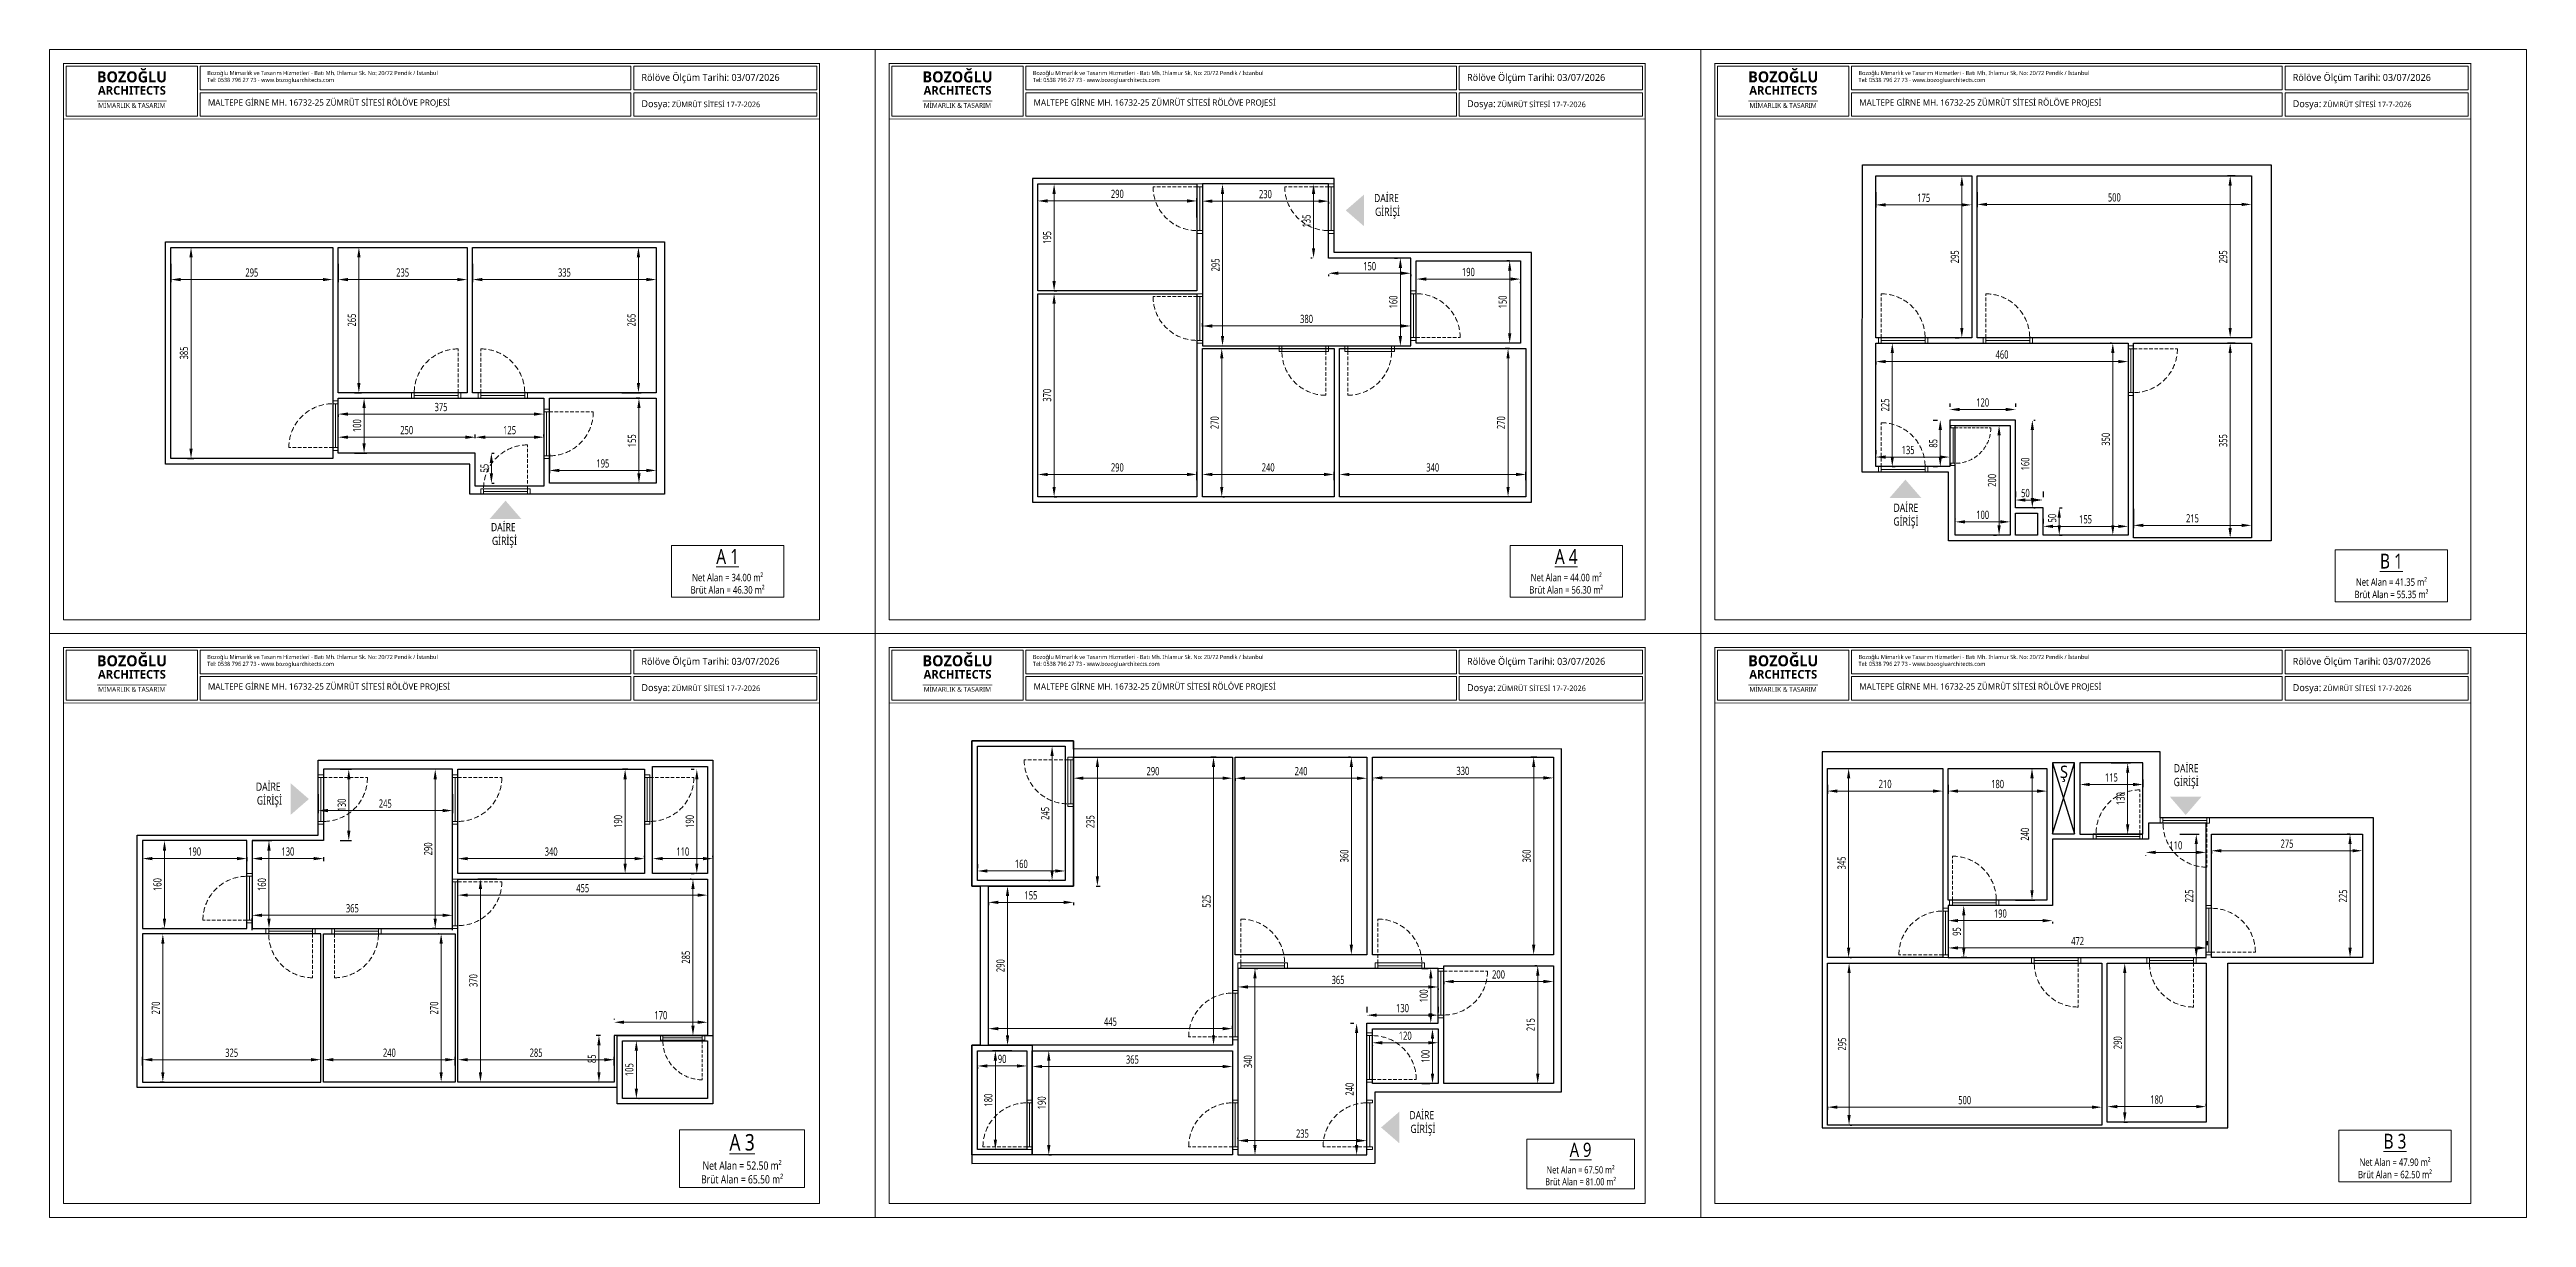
# Model space of a CAD drawing. Header units: metres. Extents: x 41905 to 73816, y -45641 to -42980.
# Drawn here: x 64484 to 69000, y -45109 to -42980 of the extents above; entities that cross this region are included whole.
import ezdxf

# ---------------------------------------------------------------- set-up
doc = ezdxf.new("R2010")
doc.units = ezdxf.units.M
doc.linetypes.add('HIDDEN2', pattern=[4.7625, 3.175, -1.5875])
for name, color, linetype, lineweight in [('A ALAN BRÜT', 5, 'Continuous', 30), ('A ANTET', 7, 'Continuous', 13), ('A DUVAR', 7, 'Continuous', 30), ('A KAPI', 11, 'Continuous', 13), ('A KAPI KESİK', 11, 'HIDDEN2', 13), ('A YAZI', 7, 'Continuous', 13)]:
    doc.layers.add(name, color=color, linetype=linetype, lineweight=lineweight)
for name, color, linetype, lineweight, true_color in [('A GİRİŞ OKU', 1, 'Continuous', 13, 0xff0000), ('A YAZDIRMA', 7, 'Continuous', 13, 0x848484), ('A ÖLÇÜ DIŞ', 1, 'Continuous', 13, 0xff0000)]:
    doc.layers.add(name, color=color, linetype=linetype, lineweight=lineweight, true_color=true_color)
doc.styles.add('HİB NORMAL', font='segoeui.ttf')
doc.styles.add('HİB Segoe Bold', font='segoeuib.ttf', dxfattribs={"width": 0.8})
doc.styles.add('HİB SEGOE Normal .7', font='segoeui.ttf', dxfattribs={"width": 0.7})
doc.styles.add('HİB SEGOE Normal .9', font='segoeui.ttf', dxfattribs={"width": 0.9})
doc.styles.add('HİB Segoe Semilight .7', font='segoeuisl.ttf', dxfattribs={"width": 0.7})
doc.dimstyles.new('HİB New', dxfattribs={"dimtxt": 12, "dimasz": 18, "dimexe": 5, "dimexo": 30, "dimgap": 5, "dimtad": 1, "dimdec": 0, "dimzin": 0, "dimdsep": 46, "dimtxsty": 'HİB Segoe Semilight .7', "dimcen": 0.09, "dimclrd": 256, "dimclre": 256, "dimclrt": 256, "dimadec": 0, "dimazin": 0, "dimtfac": 1, "dimtdec": 4, "dimtix": 1, "dimtofl": 0, "dimtmove": 0, "dimatfit": 3, "dimfxl": 30, "dimfxlon": 1, "dimtvp": 1, "dimtolj": 1, "dimtzin": 0, "dimlwd": -1, "dimlwe": -3, "dimarcsym": 0})

msp = doc.modelspace()

# ---------------------------------------------------------------- texts
at = {"layer": 'A YAZI', "ltscale": 100}
for s, insert, char_height, width, attachment_point, style in [('DAİRE\\P GİRİŞİ', (66921.2, -43243.1), 15, 136.235, 2, 'HİB Segoe Bold'), ('DAİRE\\P GİRİŞİ', (65311.2, -43843), 15, 136.235, 2, 'HİB Segoe Bold'), ('DAİRE\\PGİRİŞİ', (67868.3, -43807.6), 15, 136.235, 2, 'HİB Segoe Bold'), ('Ş', (68156.5, -44315.2), 22.5, 20.217, 8, 'HİB SEGOE Normal .9'), ('DAİRE\\PGİRİŞİ', (68379.2, -44282.4), 15, 136.235, 2, 'HİB Segoe Bold'), ('DAİRE\\P GİRİŞİ', (64882.7, -44316), 15, 136.235, 2, 'HİB Segoe Bold'), ('DAİRE\\P GİRİŞİ', (66985.7, -44914.6), 15, 136.235, 2, 'HİB Segoe Bold')]:
    msp.add_mtext(s, dxfattribs=dict(at, insert=insert, char_height=char_height, width=width, attachment_point=attachment_point, style=style))
at = {"layer": 'A YAZI', "ltscale": 100, "attachment_point": 7, "style": 'HİB Segoe Bold', "bg_fill": 16}
for s, insert, char_height, width in [('\\pxqc;{\\H2x;\\LA 1\\P\\pxql;}Net Alan^I= 34.00 m²\\PBrüt Alan^I= 46.30 m²', (65624.4, -43971.8), 13.5, 191.473), ('\\pxqc;{\\H2x;\\LA 4\\P\\pxql;}Net Alan^I= 44.00 m²\\PBrüt Alan^I= 56.30 m²', (67153.3, -43971.8), 13.5, 191.473), ('\\pxqc;{\\H2x;\\LB 1\\P\\pxql;}Net Alan^I= 41.35 m²\\PBrüt Alan^I= 55.35 m²', (68657.7, -43980.1), 13.5, 191.473), ('\\pxqc;{\\H2x;\\LA 3\\P\\pxql;}Net Alan^I= 52.50 m²\\PBrüt Alan^I= 65.50 m²', (65640.2, -45046.9), 15, 212.748), ('\\pxqc;{\\H2x;\\LA 9\\P\\pxql;}Net Alan^I= 67.50 m²\\PBrüt Alan^I= 81.00 m²', (67183.4, -45050.2), 12.938, 183.495), ('\\pxqc;{\\H2x;\\LB 3\\P\\pxql;}Net Alan^I= 47.90 m²\\PBrüt Alan^I= 62.50 m²', (68664.2, -45037.4), 13.5, 191.473)]:
    msp.add_mtext(s, dxfattribs=dict(at, insert=insert, char_height=char_height, width=width))

# ---------------------------------------------------------------- blocks, each defined once
blk = doc.blocks.new('safsafsaf')
at = {"layer": 'A ANTET', "linetype": 'ByBlock', "ltscale": 100}
blk.add_line((49168, -37859), (52997, -37859), dxfattribs=at)
at = {"layer": 'A ANTET', "linetype": 'ByBlock', "ltscale": 100, "const_width": 4.22}
blk.add_lwpolyline([(49168, -37859), (52997, -37859), (52997, -38140), (49168, -38140)], close=True, dxfattribs=at)
at = {"layer": 'A ANTET', "linetype": 'ByBlock', "ltscale": 100}
for points in [[(52997, -40675), (49168, -40675), (49168, -37859), (52997, -37859)], [(49182, -37873), (49847, -37873), (49847, -38126), (49182, -38126)], [(49861, -37873), (52042, -37873), (52042, -37993), (49861, -37993)], [(52056, -37993), (52983, -37993), (52983, -37873), (52056, -37873)], [(49861, -38007), (52042, -38007), (52042, -38126), (49861, -38126)], [(52056, -38126), (52983, -38126), (52983, -38007), (52056, -38007)]]:
    blk.add_lwpolyline(points, close=True, dxfattribs=at)
blk.add_lwpolyline([(49338, -38049, 3.72, 3.72, 0), (49691, -38049, 0, 0, 0)], format="xyseb", dxfattribs=at)
at = {"layer": 'A YAZDIRMA', "linetype": 'ByBlock', "ltscale": 100}
blk.add_lwpolyline([(53279, -40745), (53279, -37789), (49098, -37789), (49098, -40745)], close=True, dxfattribs=at)
at = {"layer": 'A ANTET', "linetype": 'ByBlock', "ltscale": 100, "attachment_point": 1, "line_spacing_factor": 0.8, "style": 'HİB NORMAL'}
for s, insert, char_height, width in [('\\pxqc;{\\fSegoe UI Semibold|b0|i0|c162|p34;BOZOĞLU\\P\\pxqc;\\H0.7833x;ARCHITECTS\\P\\pxqc;\\H1.0213x;}', (49326, -37899), 55.75, 377.66), ('\\pxi-3,l4.25,qc,t4.25;MİMARLIK & TASARIM', (49291, -38059), 24.62, 415.72)]:
    blk.add_mtext(s, dxfattribs=dict(at, insert=insert, char_height=char_height, width=width))
at = {"layer": 'A ANTET', "linetype": 'ByBlock', "ltscale": 100, "attachment_point": 1, "style": 'HİB NORMAL'}
for s, insert, char_height, width in [('\\A1;\\pxql;Bozoğlu Mimarlık ve Tasarım Hizmetleri - Batı Mh. Ihlamur Sk. No: 20/72 Pendik / İstanbul\\PTel: 0538 796 27 73 - www.bozogluarchitects.com', (49896, -37897), 20.91, 1289.58), ('\\pxql;MALTEPE GİRNE MH. 16732-25 ZÜMRÜT SİTESİ RÖLÖVE PROJESİ', (49900, -38041), 31.36, 1361.28)]:
    blk.add_mtext(s, dxfattribs=dict(at, insert=insert, char_height=char_height, width=width))
at = {"layer": 'A ANTET', "color": 0, "linetype": 'ByBlock', "ltscale": 100, "char_height": 35.2, "width": 810.7, "attachment_point": 7, "style": 'HİB NORMAL'}
for s, insert in [('\\pxql;Rölöve Ölçüm Tarihi: 03/07/2026', (52095, -37959)), ('\\pxql;Dosya:{\\H0.8019x; ZÜMRÜT SİTESİ 17-7-2026}', (52095, -38092))]:
    blk.add_mtext(s, dxfattribs=dict(at, insert=insert))
blk = doc.blocks.new('*D18050')
at = {"layer": 'A ÖLÇÜ DIŞ', "lineweight": -3, "ltscale": 0.5}
for p, q in [((64705.2, -43370.5), (64705.2, -43404.2)), ((65000.2, -43370.5), (65000.2, -43404.2))]:
    blk.add_line(p, q, dxfattribs=at)
at = {"layer": 'A ÖLÇÜ DIŞ', "ltscale": 0.5}
blk.add_line((64723.2, -43399.2), (64982.2, -43399.2), dxfattribs=at)
at = {"layer": 'A ÖLÇÜ DIŞ'}
for points in [[(64723.2, -43396.2), (64723.2, -43402.2), (64705.2, -43399.2)], [(64982.2, -43402.2), (64982.2, -43396.2), (65000.2, -43399.2)]]:
    blk.add_solid(points, dxfattribs=at)
at = {"layer": 'Defpoints', "color": 0}
for p in [(64705.2, -43340.5), (65000.2, -43340.5), (65000.2, -43399.2)]:
    blk.add_point(p, dxfattribs=at)
at = {"layer": 'A ÖLÇÜ DIŞ', "ltscale": 0.5, "insert": (64852.7, -43386.4), "char_height": 15, "attachment_point": 5, "style": 'HİB SEGOE Normal .7'}
blk.add_mtext('\\A1;295', dxfattribs=at)
blk = doc.blocks.new('*D18051')
at = {"layer": 'A ÖLÇÜ DIŞ', "lineweight": -3, "ltscale": 0.5}
for p, q in [((65010.2, -43370.5), (65010.2, -43404.2)), ((65245.2, -43370.5), (65245.2, -43404.2))]:
    blk.add_line(p, q, dxfattribs=at)
at = {"layer": 'A ÖLÇÜ DIŞ', "ltscale": 0.5}
blk.add_line((65028.2, -43399.2), (65227.2, -43399.2), dxfattribs=at)
at = {"layer": 'A ÖLÇÜ DIŞ'}
for points in [[(65028.2, -43396.2), (65028.2, -43402.2), (65010.2, -43399.2)], [(65227.2, -43402.2), (65227.2, -43396.2), (65245.2, -43399.2)]]:
    blk.add_solid(points, dxfattribs=at)
at = {"layer": 'Defpoints', "color": 0}
for p in [(65010.2, -43340.5), (65245.2, -43340.5), (65245.2, -43399.2)]:
    blk.add_point(p, dxfattribs=at)
at = {"layer": 'A ÖLÇÜ DIŞ', "ltscale": 0.5, "insert": (65127.7, -43386.4), "char_height": 15, "attachment_point": 5, "style": 'HİB SEGOE Normal .7'}
blk.add_mtext('\\A1;235', dxfattribs=at)
blk = doc.blocks.new('*D18052')
at = {"layer": 'A ÖLÇÜ DIŞ', "lineweight": -3, "ltscale": 0.5}
for p, q in [((65255.2, -43370.5), (65255.2, -43404.2)), ((65590.2, -43370.5), (65590.2, -43404.2))]:
    blk.add_line(p, q, dxfattribs=at)
at = {"layer": 'A ÖLÇÜ DIŞ', "ltscale": 0.5}
blk.add_line((65273.2, -43399.2), (65572.2, -43399.2), dxfattribs=at)
at = {"layer": 'A ÖLÇÜ DIŞ'}
for points in [[(65273.2, -43396.2), (65273.2, -43402.2), (65255.2, -43399.2)], [(65572.2, -43402.2), (65572.2, -43396.2), (65590.2, -43399.2)]]:
    blk.add_solid(points, dxfattribs=at)
at = {"layer": 'Defpoints', "color": 0}
for p in [(65255.2, -43340.5), (65590.2, -43340.5), (65590.2, -43399.2)]:
    blk.add_point(p, dxfattribs=at)
at = {"layer": 'A ÖLÇÜ DIŞ', "ltscale": 0.5, "insert": (65422.7, -43386.4), "char_height": 15, "attachment_point": 5, "style": 'HİB SEGOE Normal .7'}
blk.add_mtext('\\A1;335', dxfattribs=at)
blk = doc.blocks.new('*D18053')
at = {"layer": 'A ÖLÇÜ DIŞ', "lineweight": -3, "ltscale": 0.5}
for p, q in [((64735.2, -43340.5), (64746.9, -43340.5)), ((64735.2, -43725.5), (64746.9, -43725.5))]:
    blk.add_line(p, q, dxfattribs=at)
at = {"layer": 'A ÖLÇÜ DIŞ', "ltscale": 0.5}
blk.add_line((64741.9, -43707.5), (64741.9, -43358.5), dxfattribs=at)
at = {"layer": 'A ÖLÇÜ DIŞ'}
for points in [[(64744.9, -43358.5), (64738.9, -43358.5), (64741.9, -43340.5)], [(64738.9, -43707.5), (64744.9, -43707.5), (64741.9, -43725.5)]]:
    blk.add_solid(points, dxfattribs=at)
at = {"layer": 'Defpoints', "color": 0}
for p in [(64705.2, -43340.5), (64741.9, -43340.5), (64705.2, -43725.5)]:
    blk.add_point(p, dxfattribs=at)
at = {"layer": 'A ÖLÇÜ DIŞ', "ltscale": 0.5, "insert": (64729.1, -43533), "char_height": 15, "attachment_point": 5, "rotation": 90, "style": 'HİB SEGOE Normal .7'}
blk.add_mtext('\\A1;385', dxfattribs=at)
blk = doc.blocks.new('*D18054')
at = {"layer": 'A ÖLÇÜ DIŞ', "lineweight": -3, "ltscale": 0.5}
for p, q in [((65040.2, -43340.5), (65052.9, -43340.5)), ((65040.2, -43605.5), (65052.9, -43605.5))]:
    blk.add_line(p, q, dxfattribs=at)
at = {"layer": 'A ÖLÇÜ DIŞ', "ltscale": 0.5}
blk.add_line((65047.9, -43358.5), (65047.9, -43587.5), dxfattribs=at)
at = {"layer": 'A ÖLÇÜ DIŞ'}
for points in [[(65050.9, -43358.5), (65044.9, -43358.5), (65047.9, -43340.5)], [(65044.9, -43587.5), (65050.9, -43587.5), (65047.9, -43605.5)]]:
    blk.add_solid(points, dxfattribs=at)
at = {"layer": 'Defpoints', "color": 0}
for p in [(65010.2, -43340.5), (65010.2, -43605.5), (65047.9, -43605.5)]:
    blk.add_point(p, dxfattribs=at)
at = {"layer": 'A ÖLÇÜ DIŞ', "ltscale": 0.5, "insert": (65035.1, -43473), "char_height": 15, "attachment_point": 5, "rotation": 90, "style": 'HİB SEGOE Normal .7'}
blk.add_mtext('\\A1;265', dxfattribs=at)
blk = doc.blocks.new('*D18055')
at = {"layer": 'A ÖLÇÜ DIŞ', "lineweight": -3, "ltscale": 0.5}
for p, q in [((65527.6, -43340.5), (65562.6, -43340.5)), ((65527.6, -43605.5), (65562.6, -43605.5))]:
    blk.add_line(p, q, dxfattribs=at)
at = {"layer": 'A ÖLÇÜ DIŞ', "ltscale": 0.5}
blk.add_line((65557.6, -43358.5), (65557.6, -43587.5), dxfattribs=at)
at = {"layer": 'A ÖLÇÜ DIŞ'}
for points in [[(65560.6, -43358.5), (65554.6, -43358.5), (65557.6, -43340.5)], [(65554.6, -43587.5), (65560.6, -43587.5), (65557.6, -43605.5)]]:
    blk.add_solid(points, dxfattribs=at)
at = {"layer": 'Defpoints', "color": 0}
for p in [(65255.2, -43340.5), (65255.2, -43605.5), (65557.6, -43605.5)]:
    blk.add_point(p, dxfattribs=at)
at = {"layer": 'A ÖLÇÜ DIŞ', "ltscale": 0.5, "insert": (65544.9, -43473), "char_height": 15, "attachment_point": 5, "rotation": 90, "style": 'HİB SEGOE Normal .7'}
blk.add_mtext('\\A1;265', dxfattribs=at)
blk = doc.blocks.new('*D18056')
at = {"layer": 'A ÖLÇÜ DIŞ', "lineweight": -3, "ltscale": 0.5}
for p, q in [((65560.2, -43615.5), (65553.5, -43615.5)), ((65560.2, -43770.5), (65553.5, -43770.5))]:
    blk.add_line(p, q, dxfattribs=at)
at = {"layer": 'A ÖLÇÜ DIŞ', "ltscale": 0.5}
blk.add_line((65558.5, -43633.5), (65558.5, -43752.5), dxfattribs=at)
at = {"layer": 'A ÖLÇÜ DIŞ'}
for points in [[(65561.5, -43633.5), (65555.5, -43633.5), (65558.5, -43615.5)], [(65555.5, -43752.5), (65561.5, -43752.5), (65558.5, -43770.5)]]:
    blk.add_solid(points, dxfattribs=at)
at = {"layer": 'Defpoints', "color": 0}
for p in [(65590.2, -43615.5), (65558.5, -43770.5), (65590.2, -43770.5)]:
    blk.add_point(p, dxfattribs=at)
at = {"layer": 'A ÖLÇÜ DIŞ', "ltscale": 0.5, "insert": (65545.7, -43693), "char_height": 15, "attachment_point": 5, "rotation": 90, "style": 'HİB SEGOE Normal .7'}
blk.add_mtext('\\A1;155', dxfattribs=at)
blk = doc.blocks.new('*D18057')
at = {"layer": 'A ÖLÇÜ DIŞ', "lineweight": -3, "ltscale": 0.5}
for p, q in [((65395.2, -43717.1), (65395.2, -43752.1)), ((65590.2, -43717.1), (65590.2, -43752.1))]:
    blk.add_line(p, q, dxfattribs=at)
at = {"layer": 'A ÖLÇÜ DIŞ', "ltscale": 0.5}
blk.add_line((65413.2, -43747.1), (65572.2, -43747.1), dxfattribs=at)
at = {"layer": 'A ÖLÇÜ DIŞ'}
for points in [[(65413.2, -43744.1), (65413.2, -43750.1), (65395.2, -43747.1)], [(65572.2, -43750.1), (65572.2, -43744.1), (65590.2, -43747.1)]]:
    blk.add_solid(points, dxfattribs=at)
at = {"layer": 'Defpoints', "color": 0}
for p in [(65395.2, -43615.5), (65590.2, -43615.5), (65590.2, -43747.1)]:
    blk.add_point(p, dxfattribs=at)
at = {"layer": 'A ÖLÇÜ DIŞ', "ltscale": 0.5, "insert": (65492.7, -43734.3), "char_height": 15, "attachment_point": 5, "style": 'HİB SEGOE Normal .7'}
blk.add_mtext('\\A1;195', dxfattribs=at)
blk = doc.blocks.new('*D18058')
at = {"layer": 'A ÖLÇÜ DIŞ', "lineweight": -3, "ltscale": 0.5}
for p, q in [((65010.2, -43645.5), (65010.2, -43649.4)), ((65385.2, -43645.5), (65385.2, -43649.4))]:
    blk.add_line(p, q, dxfattribs=at)
at = {"layer": 'A ÖLÇÜ DIŞ', "ltscale": 0.5}
blk.add_line((65028.2, -43644.4), (65367.2, -43644.4), dxfattribs=at)
at = {"layer": 'A ÖLÇÜ DIŞ'}
for points in [[(65028.2, -43641.4), (65028.2, -43647.4), (65010.2, -43644.4)], [(65367.2, -43647.4), (65367.2, -43641.4), (65385.2, -43644.4)]]:
    blk.add_solid(points, dxfattribs=at)
at = {"layer": 'Defpoints', "color": 0}
for p in [(65010.2, -43615.5), (65385.2, -43615.5), (65385.2, -43644.4)]:
    blk.add_point(p, dxfattribs=at)
at = {"layer": 'A ÖLÇÜ DIŞ', "ltscale": 0.5, "insert": (65197.7, -43631.6), "char_height": 15, "attachment_point": 5, "style": 'HİB SEGOE Normal .7'}
blk.add_mtext('\\A1;375', dxfattribs=at)
blk = doc.blocks.new('*D18059')
at = {"layer": 'A ÖLÇÜ DIŞ', "ltscale": 0.5}
blk.add_line((65289.5, -43733.5), (65289.5, -43752.5), dxfattribs=at)
at = {"layer": 'A ÖLÇÜ DIŞ', "lineweight": -3, "ltscale": 0.5}
for p, q in [((65290.2, -43715.5), (65294.5, -43715.5)), ((65290.2, -43770.5), (65294.5, -43770.5))]:
    blk.add_line(p, q, dxfattribs=at)
at = {"layer": 'A ÖLÇÜ DIŞ'}
for points in [[(65292.5, -43733.5), (65286.5, -43733.5), (65289.5, -43715.5)], [(65286.5, -43752.5), (65292.5, -43752.5), (65289.5, -43770.5)]]:
    blk.add_solid(points, dxfattribs=at)
at = {"layer": 'Defpoints', "color": 0}
for p in [(65260.2, -43715.5), (65260.2, -43770.5), (65289.5, -43770.5)]:
    blk.add_point(p, dxfattribs=at)
at = {"layer": 'A ÖLÇÜ DIŞ', "ltscale": 0.5, "insert": (65276.9, -43743), "char_height": 15, "attachment_point": 5, "rotation": 90, "style": 'HİB SEGOE Normal .7'}
blk.add_mtext('\\A1;55', dxfattribs=at)
blk = doc.blocks.new('*D18060')
at = {"layer": 'A ÖLÇÜ DIŞ', "lineweight": -3, "ltscale": 0.5}
for p, q in [((65260.2, -43685.5), (65260.2, -43681.5)), ((65385.2, -43685.5), (65385.2, -43681.5))]:
    blk.add_line(p, q, dxfattribs=at)
at = {"layer": 'A ÖLÇÜ DIŞ', "ltscale": 0.5}
blk.add_line((65278.2, -43686.5), (65367.2, -43686.5), dxfattribs=at)
at = {"layer": 'A ÖLÇÜ DIŞ'}
for points in [[(65278.2, -43683.5), (65278.2, -43689.5), (65260.2, -43686.5)], [(65367.2, -43689.5), (65367.2, -43683.5), (65385.2, -43686.5)]]:
    blk.add_solid(points, dxfattribs=at)
at = {"layer": 'Defpoints', "color": 0}
for p in [(65385.2, -43686.5), (65260.2, -43715.5), (65385.2, -43715.5)]:
    blk.add_point(p, dxfattribs=at)
at = {"layer": 'A ÖLÇÜ DIŞ', "ltscale": 0.5, "insert": (65322.7, -43673.7), "char_height": 15, "attachment_point": 5, "style": 'HİB SEGOE Normal .7'}
blk.add_mtext('\\A1;125', dxfattribs=at)
blk = doc.blocks.new('*D18061')
at = {"layer": 'A ÖLÇÜ DIŞ', "lineweight": -3, "ltscale": 0.5}
for p, q in [((65010.2, -43688.5), (65010.2, -43681.5)), ((65260.2, -43688.5), (65260.2, -43681.5))]:
    blk.add_line(p, q, dxfattribs=at)
at = {"layer": 'A ÖLÇÜ DIŞ', "ltscale": 0.5}
blk.add_line((65242.2, -43686.5), (65028.2, -43686.5), dxfattribs=at)
at = {"layer": 'A ÖLÇÜ DIŞ'}
for points in [[(65028.2, -43683.5), (65028.2, -43689.5), (65010.2, -43686.5)], [(65242.2, -43689.5), (65242.2, -43683.5), (65260.2, -43686.5)]]:
    blk.add_solid(points, dxfattribs=at)
at = {"layer": 'Defpoints', "color": 0}
for p in [(65010.2, -43686.5), (65010.2, -43718.5), (65260.2, -43718.5)]:
    blk.add_point(p, dxfattribs=at)
at = {"layer": 'A ÖLÇÜ DIŞ', "ltscale": 0.5, "insert": (65135.2, -43673.7), "char_height": 15, "attachment_point": 5, "style": 'HİB SEGOE Normal .7'}
blk.add_mtext('\\A1;250', dxfattribs=at)
blk = doc.blocks.new('KAPI 90X10')
at = {"layer": 'A KAPI', "color": 0}
for points in [[(5, 10), (0, 10), (0, 0), (5, 0)], [(85, 5), (85, 10), (5, 10), (5, 5)], [(90, 10), (85, 10), (85, 0), (90, 0)]]:
    blk.add_lwpolyline(points, close=True, dxfattribs=at)
at = {"layer": 'A KAPI KESİK', "color": 0, "ltscale": 2}
blk.add_line((85, 10), (85, 90), dxfattribs=at)
at = {"layer": 'A KAPI KESİK', "color": 0, "ltscale": 3}
blk.add_arc((85, 10), 80, 90, 180, dxfattribs=at)
at = {"layer": 'A YAZI', "color": 0, "style": 'HİB Segoe Semilight .7', "width": 0.7}
blk.add_attdef('KAPI_NO', (76.6, 23.8), '', height=12, rotation=90, dxfattribs=at)
blk = doc.blocks.new('*D18062')
at = {"layer": 'A ÖLÇÜ DIŞ', "lineweight": -3, "ltscale": 0.5}
for p, q in [((64653.5, -44831.8), (64653.5, -44816.1)), ((64978.5, -44831.8), (64978.5, -44816.1))]:
    blk.add_line(p, q, dxfattribs=at)
at = {"layer": 'A ÖLÇÜ DIŞ', "ltscale": 0.5}
blk.add_line((64671.5, -44821.1), (64960.5, -44821.1), dxfattribs=at)
at = {"layer": 'A ÖLÇÜ DIŞ'}
for points in [[(64671.5, -44818.1), (64671.5, -44824.1), (64653.5, -44821.1)], [(64960.5, -44824.1), (64960.5, -44818.1), (64978.5, -44821.1)]]:
    blk.add_solid(points, dxfattribs=at)
at = {"layer": 'Defpoints', "color": 0}
for p in [(64978.5, -44821.1), (64653.5, -44861.8), (64978.5, -44861.8)]:
    blk.add_point(p, dxfattribs=at)
at = {"layer": 'A ÖLÇÜ DIŞ', "ltscale": 0.5, "insert": (64816, -44808.4), "char_height": 15, "attachment_point": 5, "style": 'HİB SEGOE Normal .7'}
blk.add_mtext('\\A1;325', dxfattribs=at)
blk = doc.blocks.new('*D18063')
at = {"layer": 'A ÖLÇÜ DIŞ', "lineweight": -3, "ltscale": 0.5}
for p, q in [((64983.5, -44831.8), (64983.5, -44816.1)), ((65223.5, -44831.8), (65223.5, -44816.1))]:
    blk.add_line(p, q, dxfattribs=at)
at = {"layer": 'A ÖLÇÜ DIŞ', "ltscale": 0.5}
blk.add_line((65001.5, -44821.1), (65205.5, -44821.1), dxfattribs=at)
at = {"layer": 'A ÖLÇÜ DIŞ'}
for points in [[(65001.5, -44818.1), (65001.5, -44824.1), (64983.5, -44821.1)], [(65205.5, -44824.1), (65205.5, -44818.1), (65223.5, -44821.1)]]:
    blk.add_solid(points, dxfattribs=at)
at = {"layer": 'Defpoints', "color": 0}
for p in [(65223.5, -44821.1), (64983.5, -44861.8), (65223.5, -44861.8)]:
    blk.add_point(p, dxfattribs=at)
at = {"layer": 'A ÖLÇÜ DIŞ', "ltscale": 0.5, "insert": (65103.5, -44808.4), "char_height": 15, "attachment_point": 5, "style": 'HİB SEGOE Normal .7'}
blk.add_mtext('\\A1;240', dxfattribs=at)
blk = doc.blocks.new('*D18064')
at = {"layer": 'A ÖLÇÜ DIŞ', "lineweight": -3, "ltscale": 0.5}
for p, q in [((65228.5, -44831.8), (65228.5, -44816.1)), ((65513.5, -44831.8), (65513.5, -44816.1))]:
    blk.add_line(p, q, dxfattribs=at)
at = {"layer": 'A ÖLÇÜ DIŞ', "ltscale": 0.5}
blk.add_line((65246.5, -44821.1), (65495.5, -44821.1), dxfattribs=at)
at = {"layer": 'A ÖLÇÜ DIŞ'}
for points in [[(65246.5, -44818.1), (65246.5, -44824.1), (65228.5, -44821.1)], [(65495.5, -44824.1), (65495.5, -44818.1), (65513.5, -44821.1)]]:
    blk.add_solid(points, dxfattribs=at)
at = {"layer": 'Defpoints', "color": 0}
for p in [(65513.5, -44821.1), (65228.5, -44861.8), (65513.5, -44861.8)]:
    blk.add_point(p, dxfattribs=at)
at = {"layer": 'A ÖLÇÜ DIŞ', "ltscale": 0.5, "insert": (65371, -44808.4), "char_height": 15, "attachment_point": 5, "style": 'HİB SEGOE Normal .7'}
blk.add_mtext('\\A1;285', dxfattribs=at)
blk = doc.blocks.new('*D18065')
at = {"layer": 'A ÖLÇÜ DIŞ', "lineweight": -3, "ltscale": 0.5}
for p, q in [((65488.5, -44776.8), (65480.6, -44776.8)), ((65488.5, -44861.8), (65480.6, -44861.8))]:
    blk.add_line(p, q, dxfattribs=at)
at = {"layer": 'A ÖLÇÜ DIŞ', "ltscale": 0.5}
blk.add_line((65485.6, -44794.8), (65485.6, -44843.8), dxfattribs=at)
at = {"layer": 'A ÖLÇÜ DIŞ'}
for points in [[(65488.6, -44794.8), (65482.6, -44794.8), (65485.6, -44776.8)], [(65482.6, -44843.8), (65488.6, -44843.8), (65485.6, -44861.8)]]:
    blk.add_solid(points, dxfattribs=at)
at = {"layer": 'Defpoints', "color": 0}
for p in [(65518.5, -44776.8), (65485.6, -44861.8), (65518.5, -44861.8)]:
    blk.add_point(p, dxfattribs=at)
at = {"layer": 'A ÖLÇÜ DIŞ', "ltscale": 0.5, "insert": (65472.8, -44819.3), "char_height": 15, "attachment_point": 5, "rotation": 90, "style": 'HİB SEGOE Normal .7'}
blk.add_mtext('\\A1;85', dxfattribs=at)
blk = doc.blocks.new('*D18066')
at = {"layer": 'A ÖLÇÜ DIŞ', "lineweight": -3, "ltscale": 0.5}
for p, q in [((65513.5, -44746.8), (65513.5, -44747.8)), ((65683.5, -44746.8), (65683.5, -44747.8))]:
    blk.add_line(p, q, dxfattribs=at)
at = {"layer": 'A ÖLÇÜ DIŞ', "ltscale": 0.5}
blk.add_line((65531.5, -44752.8), (65665.5, -44752.8), dxfattribs=at)
at = {"layer": 'A ÖLÇÜ DIŞ'}
for points in [[(65531.5, -44749.8), (65531.5, -44755.8), (65513.5, -44752.8)], [(65665.5, -44755.8), (65665.5, -44749.8), (65683.5, -44752.8)]]:
    blk.add_solid(points, dxfattribs=at)
at = {"layer": 'Defpoints', "color": 0}
for p in [(65513.5, -44776.8), (65683.5, -44752.8), (65683.5, -44776.8)]:
    blk.add_point(p, dxfattribs=at)
at = {"layer": 'A ÖLÇÜ DIŞ', "ltscale": 0.5, "insert": (65598.5, -44740), "char_height": 15, "attachment_point": 5, "style": 'HİB SEGOE Normal .7'}
blk.add_mtext('\\A1;170', dxfattribs=at)
blk = doc.blocks.new('*D18067')
at = {"layer": 'A ÖLÇÜ DIŞ', "lineweight": -3, "ltscale": 0.5}
for p, q in [((65653.5, -44491.8), (65652, -44491.8)), ((65653.5, -44776.8), (65652, -44776.8))]:
    blk.add_line(p, q, dxfattribs=at)
at = {"layer": 'A ÖLÇÜ DIŞ', "ltscale": 0.5}
blk.add_line((65657, -44758.8), (65657, -44509.8), dxfattribs=at)
at = {"layer": 'A ÖLÇÜ DIŞ'}
for points in [[(65660, -44509.8), (65654, -44509.8), (65657, -44491.8)], [(65654, -44758.8), (65660, -44758.8), (65657, -44776.8)]]:
    blk.add_solid(points, dxfattribs=at)
at = {"layer": 'Defpoints', "color": 0}
for p in [(65657, -44491.8), (65683.5, -44491.8), (65683.5, -44776.8)]:
    blk.add_point(p, dxfattribs=at)
at = {"layer": 'A ÖLÇÜ DIŞ', "ltscale": 0.5, "insert": (65644.2, -44634.3), "char_height": 15, "attachment_point": 5, "rotation": 90, "style": 'HİB SEGOE Normal .7'}
blk.add_mtext('\\A1;285', dxfattribs=at)
blk = doc.blocks.new('*D18068')
at = {"layer": 'A ÖLÇÜ DIŞ', "ltscale": 0.5}
blk.add_line((65665.5, -44521.1), (65246.5, -44521.1), dxfattribs=at)
at = {"layer": 'A ÖLÇÜ DIŞ', "lineweight": -3, "ltscale": 0.5}
for p, q in [((65683.5, -44521.8), (65683.5, -44526.1)), ((65228.5, -44526.8), (65228.5, -44526.1))]:
    blk.add_line(p, q, dxfattribs=at)
at = {"layer": 'A ÖLÇÜ DIŞ'}
for points in [[(65246.5, -44518.1), (65246.5, -44524.1), (65228.5, -44521.1)], [(65665.5, -44524.1), (65665.5, -44518.1), (65683.5, -44521.1)]]:
    blk.add_solid(points, dxfattribs=at)
at = {"layer": 'Defpoints', "color": 0}
for p in [(65228.5, -44496.8), (65228.5, -44521.1), (65683.5, -44491.8)]:
    blk.add_point(p, dxfattribs=at)
at = {"layer": 'A ÖLÇÜ DIŞ', "ltscale": 0.5, "insert": (65456, -44508.5), "char_height": 15, "attachment_point": 5, "style": 'HİB SEGOE Normal .7'}
blk.add_mtext('\\A1;455', dxfattribs=at)
blk = doc.blocks.new('*D18069')
at = {"layer": 'A ÖLÇÜ DIŞ', "lineweight": -3, "ltscale": 0.5}
for p, q in [((65653.5, -44291.8), (65659, -44291.8)), ((65653.5, -44481.8), (65659, -44481.8))]:
    blk.add_line(p, q, dxfattribs=at)
at = {"layer": 'A ÖLÇÜ DIŞ', "ltscale": 0.5}
blk.add_line((65664, -44463.8), (65664, -44309.8), dxfattribs=at)
at = {"layer": 'A ÖLÇÜ DIŞ'}
for points in [[(65667, -44309.8), (65661, -44309.8), (65664, -44291.8)], [(65661, -44463.8), (65667, -44463.8), (65664, -44481.8)]]:
    blk.add_solid(points, dxfattribs=at)
at = {"layer": 'Defpoints', "color": 0}
for p in [(65664, -44291.8), (65683.5, -44291.8), (65683.5, -44481.8)]:
    blk.add_point(p, dxfattribs=at)
at = {"layer": 'A ÖLÇÜ DIŞ', "ltscale": 0.5, "insert": (65651.2, -44386.8), "char_height": 15, "attachment_point": 5, "rotation": 90, "style": 'HİB SEGOE Normal .7'}
blk.add_mtext('\\A1;190', dxfattribs=at)
blk = doc.blocks.new('*D18070')
at = {"layer": 'A ÖLÇÜ DIŞ', "lineweight": -3, "ltscale": 0.5}
for p, q in [((65583.5, -44451.8), (65583.5, -44449.6)), ((65693.5, -44451.8), (65693.5, -44449.6))]:
    blk.add_line(p, q, dxfattribs=at)
at = {"layer": 'A ÖLÇÜ DIŞ', "ltscale": 0.5}
blk.add_line((65601.5, -44454.6), (65675.5, -44454.6), dxfattribs=at)
at = {"layer": 'A ÖLÇÜ DIŞ'}
for points in [[(65601.5, -44451.6), (65601.5, -44457.6), (65583.5, -44454.6)], [(65675.5, -44457.6), (65675.5, -44451.6), (65693.5, -44454.6)]]:
    blk.add_solid(points, dxfattribs=at)
at = {"layer": 'Defpoints', "color": 0}
for p in [(65693.5, -44454.6), (65583.5, -44481.8), (65693.5, -44481.8)]:
    blk.add_point(p, dxfattribs=at)
at = {"layer": 'A ÖLÇÜ DIŞ', "ltscale": 0.5, "insert": (65638.5, -44441.8), "char_height": 15, "attachment_point": 5, "style": 'HİB SEGOE Normal .7'}
blk.add_mtext('\\A1;110', dxfattribs=at)
blk = doc.blocks.new('*D18071')
at = {"layer": 'A ÖLÇÜ DIŞ', "lineweight": -3, "ltscale": 0.5}
for p, q in [((65228.5, -44451.8), (65228.5, -44449.6)), ((65568.5, -44451.8), (65568.5, -44449.6))]:
    blk.add_line(p, q, dxfattribs=at)
at = {"layer": 'A ÖLÇÜ DIŞ', "ltscale": 0.5}
blk.add_line((65550.5, -44454.6), (65246.5, -44454.6), dxfattribs=at)
at = {"layer": 'A ÖLÇÜ DIŞ'}
for points in [[(65246.5, -44451.6), (65246.5, -44457.6), (65228.5, -44454.6)], [(65550.5, -44457.6), (65550.5, -44451.6), (65568.5, -44454.6)]]:
    blk.add_solid(points, dxfattribs=at)
at = {"layer": 'Defpoints', "color": 0}
for p in [(65228.5, -44454.6), (65228.5, -44481.8), (65568.5, -44481.8)]:
    blk.add_point(p, dxfattribs=at)
at = {"layer": 'A ÖLÇÜ DIŞ', "ltscale": 0.5, "insert": (65398.5, -44441.8), "char_height": 15, "attachment_point": 5, "style": 'HİB SEGOE Normal .7'}
blk.add_mtext('\\A1;340', dxfattribs=at)
blk = doc.blocks.new('*D18072')
at = {"layer": 'A ÖLÇÜ DIŞ', "lineweight": -3, "ltscale": 0.5}
for p, q in [((64973.5, -44337), (64973.5, -44372)), ((65218.5, -44337), (65218.5, -44372))]:
    blk.add_line(p, q, dxfattribs=at)
at = {"layer": 'A ÖLÇÜ DIŞ', "ltscale": 0.5}
blk.add_line((64991.5, -44367), (65200.5, -44367), dxfattribs=at)
at = {"layer": 'A ÖLÇÜ DIŞ'}
for points in [[(64991.5, -44364), (64991.5, -44370), (64973.5, -44367)], [(65200.5, -44370), (65200.5, -44364), (65218.5, -44367)]]:
    blk.add_solid(points, dxfattribs=at)
at = {"layer": 'Defpoints', "color": 0}
for p in [(64973.5, -44275.3), (65218.5, -44301.8), (65218.5, -44367)]:
    blk.add_point(p, dxfattribs=at)
at = {"layer": 'A ÖLÇÜ DIŞ', "ltscale": 0.5, "insert": (65096, -44354.3), "char_height": 15, "attachment_point": 5, "style": 'HİB SEGOE Normal .7'}
blk.add_mtext('\\A1;245', dxfattribs=at)
blk = doc.blocks.new('*D18073')
at = {"layer": 'A ÖLÇÜ DIŞ', "lineweight": -3, "ltscale": 0.5}
for p, q in [((64853.5, -44451.8), (64853.5, -44459.5)), ((64983.5, -44451.8), (64983.5, -44459.5))]:
    blk.add_line(p, q, dxfattribs=at)
at = {"layer": 'A ÖLÇÜ DIŞ', "ltscale": 0.5}
blk.add_line((64871.5, -44454.5), (64965.5, -44454.5), dxfattribs=at)
at = {"layer": 'A ÖLÇÜ DIŞ'}
for points in [[(64871.5, -44451.5), (64871.5, -44457.5), (64853.5, -44454.5)], [(64965.5, -44457.5), (64965.5, -44451.5), (64983.5, -44454.5)]]:
    blk.add_solid(points, dxfattribs=at)
at = {"layer": 'Defpoints', "color": 0}
for p in [(64853.5, -44421.8), (64983.5, -44421.8), (64983.5, -44454.5)]:
    blk.add_point(p, dxfattribs=at)
at = {"layer": 'A ÖLÇÜ DIŞ', "ltscale": 0.5, "insert": (64918.5, -44441.7), "char_height": 15, "attachment_point": 5, "style": 'HİB SEGOE Normal .7'}
blk.add_mtext('\\A1;130', dxfattribs=at)
blk = doc.blocks.new('*D18074')
at = {"layer": 'A ÖLÇÜ DIŞ', "lineweight": -3, "ltscale": 0.5}
for p, q in [((64853.5, -44584.9), (64853.5, -44562.9)), ((65218.5, -44584.9), (65218.5, -44562.9))]:
    blk.add_line(p, q, dxfattribs=at)
at = {"layer": 'A ÖLÇÜ DIŞ', "ltscale": 0.5}
blk.add_line((64871.5, -44557.9), (65200.5, -44557.9), dxfattribs=at)
at = {"layer": 'A ÖLÇÜ DIŞ'}
for points in [[(64871.5, -44554.9), (64871.5, -44560.9), (64853.5, -44557.9)], [(65200.5, -44560.9), (65200.5, -44554.9), (65218.5, -44557.9)]]:
    blk.add_solid(points, dxfattribs=at)
at = {"layer": 'Defpoints', "color": 0}
for p in [(64853.5, -44554.9), (65218.5, -44554.9), (65218.5, -44557.9)]:
    blk.add_point(p, dxfattribs=at)
at = {"layer": 'A ÖLÇÜ DIŞ', "ltscale": 0.5, "insert": (65036, -44545.2), "char_height": 15, "attachment_point": 5, "style": 'HİB SEGOE Normal .7'}
blk.add_mtext('\\A1;365', dxfattribs=at)
blk = doc.blocks.new('*D18075')
at = {"layer": 'A ÖLÇÜ DIŞ', "lineweight": -3, "ltscale": 0.5}
for p, q in [((64653.5, -44451.8), (64653.5, -44459.5)), ((64843.5, -44451.8), (64843.5, -44459.5))]:
    blk.add_line(p, q, dxfattribs=at)
at = {"layer": 'A ÖLÇÜ DIŞ', "ltscale": 0.5}
blk.add_line((64671.5, -44454.5), (64825.5, -44454.5), dxfattribs=at)
at = {"layer": 'A ÖLÇÜ DIŞ'}
for points in [[(64671.5, -44451.5), (64671.5, -44457.5), (64653.5, -44454.5)], [(64825.5, -44457.5), (64825.5, -44451.5), (64843.5, -44454.5)]]:
    blk.add_solid(points, dxfattribs=at)
at = {"layer": 'Defpoints', "color": 0}
for p in [(64653.5, -44421.8), (64843.5, -44421.8), (64843.5, -44454.5)]:
    blk.add_point(p, dxfattribs=at)
at = {"layer": 'A ÖLÇÜ DIŞ', "ltscale": 0.5, "insert": (64748.5, -44441.7), "char_height": 15, "attachment_point": 5, "style": 'HİB SEGOE Normal .7'}
blk.add_mtext('\\A1;190', dxfattribs=at)
blk = doc.blocks.new('*D18076')
at = {"layer": 'A ÖLÇÜ DIŞ', "lineweight": -3, "ltscale": 0.5}
for p, q in [((64693.2, -44421.8), (64688.5, -44421.8)), ((64693.2, -44581.8), (64688.5, -44581.8))]:
    blk.add_line(p, q, dxfattribs=at)
at = {"layer": 'A ÖLÇÜ DIŞ', "ltscale": 0.5}
blk.add_line((64693.5, -44439.8), (64693.5, -44563.8), dxfattribs=at)
at = {"layer": 'A ÖLÇÜ DIŞ'}
for points in [[(64696.5, -44439.8), (64690.5, -44439.8), (64693.5, -44421.8)], [(64690.5, -44563.8), (64696.5, -44563.8), (64693.5, -44581.8)]]:
    blk.add_solid(points, dxfattribs=at)
at = {"layer": 'Defpoints', "color": 0}
for p in [(64723.2, -44421.8), (64693.5, -44581.8), (64723.2, -44581.8)]:
    blk.add_point(p, dxfattribs=at)
at = {"layer": 'A ÖLÇÜ DIŞ', "ltscale": 0.5, "insert": (64680.7, -44501.8), "char_height": 15, "attachment_point": 5, "rotation": 90, "style": 'HİB SEGOE Normal .7'}
blk.add_mtext('\\A1;160', dxfattribs=at)
blk = doc.blocks.new('*D18077')
at = {"layer": 'A ÖLÇÜ DIŞ', "lineweight": -3, "ltscale": 0.5}
for p, q in [((64693.2, -44591.8), (64685.5, -44591.8)), ((64693.2, -44861.8), (64685.5, -44861.8))]:
    blk.add_line(p, q, dxfattribs=at)
at = {"layer": 'A ÖLÇÜ DIŞ', "ltscale": 0.5}
blk.add_line((64690.5, -44609.8), (64690.5, -44843.8), dxfattribs=at)
at = {"layer": 'A ÖLÇÜ DIŞ'}
for points in [[(64693.5, -44609.8), (64687.5, -44609.8), (64690.5, -44591.8)], [(64687.5, -44843.8), (64693.5, -44843.8), (64690.5, -44861.8)]]:
    blk.add_solid(points, dxfattribs=at)
at = {"layer": 'Defpoints', "color": 0}
for p in [(64723.2, -44591.8), (64690.5, -44861.8), (64723.2, -44861.8)]:
    blk.add_point(p, dxfattribs=at)
at = {"layer": 'A ÖLÇÜ DIŞ', "ltscale": 0.5, "insert": (64677.7, -44726.8), "char_height": 15, "attachment_point": 5, "rotation": 90, "style": 'HİB SEGOE Normal .7'}
blk.add_mtext('\\A1;270', dxfattribs=at)
blk = doc.blocks.new('*D18078')
at = {"layer": 'A ÖLÇÜ DIŞ', "lineweight": -3, "ltscale": 0.5}
for p, q in [((65188.5, -44291.8), (65182.1, -44291.8)), ((65188.5, -44581.8), (65182.1, -44581.8))]:
    blk.add_line(p, q, dxfattribs=at)
at = {"layer": 'A ÖLÇÜ DIŞ', "ltscale": 0.5}
blk.add_line((65187.1, -44309.8), (65187.1, -44563.8), dxfattribs=at)
at = {"layer": 'A ÖLÇÜ DIŞ'}
for points in [[(65190.1, -44309.8), (65184.1, -44309.8), (65187.1, -44291.8)], [(65184.1, -44563.8), (65190.1, -44563.8), (65187.1, -44581.8)]]:
    blk.add_solid(points, dxfattribs=at)
at = {"layer": 'Defpoints', "color": 0}
for p in [(65218.5, -44291.8), (65187.1, -44581.8), (65218.5, -44581.8)]:
    blk.add_point(p, dxfattribs=at)
at = {"layer": 'A ÖLÇÜ DIŞ', "ltscale": 0.5, "insert": (65174.3, -44436.8), "char_height": 15, "attachment_point": 5, "rotation": 90, "style": 'HİB SEGOE Normal .7'}
blk.add_mtext('\\A1;290', dxfattribs=at)
blk = doc.blocks.new('*D18079')
at = {"layer": 'A ÖLÇÜ DIŞ', "lineweight": -3, "ltscale": 0.5}
for p, q in [((64854, -44421.8), (64889, -44421.8)), ((64854, -44581.8), (64889, -44581.8))]:
    blk.add_line(p, q, dxfattribs=at)
at = {"layer": 'A ÖLÇÜ DIŞ', "ltscale": 0.5}
blk.add_line((64884, -44439.8), (64884, -44563.8), dxfattribs=at)
at = {"layer": 'A ÖLÇÜ DIŞ'}
for points in [[(64887, -44439.8), (64881, -44439.8), (64884, -44421.8)], [(64881, -44563.8), (64887, -44563.8), (64884, -44581.8)]]:
    blk.add_solid(points, dxfattribs=at)
at = {"layer": 'Defpoints', "color": 0}
for p in [(64784.2, -44421.8), (64784.2, -44581.8), (64884, -44581.8)]:
    blk.add_point(p, dxfattribs=at)
at = {"layer": 'A ÖLÇÜ DIŞ', "ltscale": 0.5, "insert": (64871.2, -44501.8), "char_height": 15, "attachment_point": 5, "rotation": 90, "style": 'HİB SEGOE Normal .7'}
blk.add_mtext('\\A1;160', dxfattribs=at)
blk = doc.blocks.new('*D18080')
at = {"layer": 'A ÖLÇÜ DIŞ', "lineweight": -3, "ltscale": 0.5}
for p, q in [((65013.5, -44291.8), (65034.5, -44291.8)), ((65013.5, -44421.8), (65034.5, -44421.8))]:
    blk.add_line(p, q, dxfattribs=at)
at = {"layer": 'A ÖLÇÜ DIŞ', "ltscale": 0.5}
blk.add_line((65029.5, -44403.8), (65029.5, -44309.8), dxfattribs=at)
at = {"layer": 'A ÖLÇÜ DIŞ'}
for points in [[(65032.5, -44309.8), (65026.5, -44309.8), (65029.5, -44291.8)], [(65026.5, -44403.8), (65032.5, -44403.8), (65029.5, -44421.8)]]:
    blk.add_solid(points, dxfattribs=at)
at = {"layer": 'Defpoints', "color": 0}
for p in [(64983.5, -44291.8), (65029.5, -44291.8), (64983.5, -44421.8)]:
    blk.add_point(p, dxfattribs=at)
at = {"layer": 'A ÖLÇÜ DIŞ', "ltscale": 0.5, "insert": (65016.7, -44356.8), "char_height": 15, "attachment_point": 5, "rotation": 90, "style": 'HİB SEGOE Normal .7'}
blk.add_mtext('\\A1;130', dxfattribs=at)
blk = doc.blocks.new('*D18081')
at = {"layer": 'A ÖLÇÜ DIŞ', "lineweight": -3, "ltscale": 0.5}
for p, q in [((65538.5, -44291.8), (65528.3, -44291.8)), ((65538.5, -44481.8), (65528.3, -44481.8))]:
    blk.add_line(p, q, dxfattribs=at)
at = {"layer": 'A ÖLÇÜ DIŞ', "ltscale": 0.5}
blk.add_line((65533.3, -44463.8), (65533.3, -44309.8), dxfattribs=at)
at = {"layer": 'A ÖLÇÜ DIŞ'}
for points in [[(65536.3, -44309.8), (65530.3, -44309.8), (65533.3, -44291.8)], [(65530.3, -44463.8), (65536.3, -44463.8), (65533.3, -44481.8)]]:
    blk.add_solid(points, dxfattribs=at)
at = {"layer": 'Defpoints', "color": 0}
for p in [(65533.3, -44291.8), (65568.5, -44291.8), (65568.5, -44481.8)]:
    blk.add_point(p, dxfattribs=at)
at = {"layer": 'A ÖLÇÜ DIŞ', "ltscale": 0.5, "insert": (65520.5, -44386.8), "char_height": 15, "attachment_point": 5, "rotation": 90, "style": 'HİB SEGOE Normal .7'}
blk.add_mtext('\\A1;190', dxfattribs=at)
blk = doc.blocks.new('*D18082')
at = {"layer": 'A ÖLÇÜ DIŞ', "lineweight": -3, "ltscale": 0.5}
for p, q in [((65558.5, -44786.8), (65558.8, -44786.8)), ((65558.5, -44891.8), (65558.8, -44891.8))]:
    blk.add_line(p, q, dxfattribs=at)
at = {"layer": 'A ÖLÇÜ DIŞ', "ltscale": 0.5}
blk.add_line((65553.8, -44804.8), (65553.8, -44873.8), dxfattribs=at)
at = {"layer": 'A ÖLÇÜ DIŞ'}
for points in [[(65556.8, -44804.8), (65550.8, -44804.8), (65553.8, -44786.8)], [(65550.8, -44873.8), (65556.8, -44873.8), (65553.8, -44891.8)]]:
    blk.add_solid(points, dxfattribs=at)
at = {"layer": 'Defpoints', "color": 0}
for p in [(65528.5, -44786.8), (65528.5, -44891.8), (65553.8, -44891.8)]:
    blk.add_point(p, dxfattribs=at)
at = {"layer": 'A ÖLÇÜ DIŞ', "ltscale": 0.5, "insert": (65541, -44839.3), "char_height": 15, "attachment_point": 5, "rotation": 90, "style": 'HİB SEGOE Normal .7'}
blk.add_mtext('\\A1;105', dxfattribs=at)
blk = doc.blocks.new('*D18083')
at = {"layer": 'A ÖLÇÜ DIŞ', "lineweight": -3, "ltscale": 0.5}
for p, q in [((65299.5, -44491.8), (65264.5, -44491.8)), ((65299.5, -44861.8), (65264.5, -44861.8))]:
    blk.add_line(p, q, dxfattribs=at)
at = {"layer": 'A ÖLÇÜ DIŞ', "ltscale": 0.5}
blk.add_line((65269.5, -44509.8), (65269.5, -44843.8), dxfattribs=at)
at = {"layer": 'A ÖLÇÜ DIŞ'}
for points in [[(65272.5, -44509.8), (65266.5, -44509.8), (65269.5, -44491.8)], [(65266.5, -44843.8), (65272.5, -44843.8), (65269.5, -44861.8)]]:
    blk.add_solid(points, dxfattribs=at)
at = {"layer": 'Defpoints', "color": 0}
for p in [(65332.5, -44491.8), (65269.5, -44861.8), (65332.5, -44861.8)]:
    blk.add_point(p, dxfattribs=at)
at = {"layer": 'A ÖLÇÜ DIŞ', "ltscale": 0.5, "insert": (65256.7, -44676.8), "char_height": 15, "attachment_point": 5, "rotation": 90, "style": 'HİB SEGOE Normal .7'}
blk.add_mtext('\\A1;370', dxfattribs=at)
blk = doc.blocks.new('*D18084')
at = {"layer": 'A ÖLÇÜ DIŞ', "lineweight": -3, "ltscale": 0.5}
for p, q in [((65193.5, -44591.8), (65192.9, -44591.8)), ((65193.5, -44861.8), (65192.9, -44861.8))]:
    blk.add_line(p, q, dxfattribs=at)
at = {"layer": 'A ÖLÇÜ DIŞ', "ltscale": 0.5}
blk.add_line((65197.9, -44609.8), (65197.9, -44843.8), dxfattribs=at)
at = {"layer": 'A ÖLÇÜ DIŞ'}
for points in [[(65200.9, -44609.8), (65194.9, -44609.8), (65197.9, -44591.8)], [(65194.9, -44843.8), (65200.9, -44843.8), (65197.9, -44861.8)]]:
    blk.add_solid(points, dxfattribs=at)
at = {"layer": 'Defpoints', "color": 0}
for p in [(65223.5, -44591.8), (65197.9, -44861.8), (65223.5, -44861.8)]:
    blk.add_point(p, dxfattribs=at)
at = {"layer": 'A ÖLÇÜ DIŞ', "ltscale": 0.5, "insert": (65185.1, -44726.8), "char_height": 15, "attachment_point": 5, "rotation": 90, "style": 'HİB SEGOE Normal .7'}
blk.add_mtext('\\A1;270', dxfattribs=at)
blk = doc.blocks.new('*D18267')
at = {"layer": 'A ÖLÇÜ DIŞ', "lineweight": -3, "ltscale": 0.5}
for p, q in [((65040.2, -43615.5), (65062.4, -43615.5)), ((65040.2, -43715.5), (65062.4, -43715.5))]:
    blk.add_line(p, q, dxfattribs=at)
at = {"layer": 'A ÖLÇÜ DIŞ', "ltscale": 0.5}
blk.add_line((65057.4, -43633.5), (65057.4, -43697.5), dxfattribs=at)
at = {"layer": 'A ÖLÇÜ DIŞ'}
for points in [[(65060.4, -43633.5), (65054.4, -43633.5), (65057.4, -43615.5)], [(65054.4, -43697.5), (65060.4, -43697.5), (65057.4, -43715.5)]]:
    blk.add_solid(points, dxfattribs=at)
at = {"layer": 'Defpoints', "color": 0}
for p in [(65010.2, -43615.5), (65010.2, -43715.5), (65057.4, -43715.5)]:
    blk.add_point(p, dxfattribs=at)
at = {"layer": 'A ÖLÇÜ DIŞ', "ltscale": 0.5, "insert": (65044.6, -43665.5), "char_height": 15, "attachment_point": 5, "rotation": 90, "style": 'HİB SEGOE Normal .7'}
blk.add_mtext('\\A1;100', dxfattribs=at)
blk = doc.blocks.new('*D18085')
at = {"layer": 'A ÖLÇÜ DIŞ', "ltscale": 0.5}
blk.add_line((66315.4, -43243), (66315.4, -43402), dxfattribs=at)
at = {"layer": 'A ÖLÇÜ DIŞ', "lineweight": -3, "ltscale": 0.5}
for p, q in [((66315.7, -43225), (66320.4, -43225)), ((66315.7, -43420), (66320.4, -43420))]:
    blk.add_line(p, q, dxfattribs=at)
at = {"layer": 'A ÖLÇÜ DIŞ'}
for points in [[(66318.4, -43243), (66312.4, -43243), (66315.4, -43225)], [(66312.4, -43402), (66318.4, -43402), (66315.4, -43420)]]:
    blk.add_solid(points, dxfattribs=at)
at = {"layer": 'Defpoints', "color": 0}
for p in [(66285.7, -43225), (66285.7, -43420), (66315.4, -43420)]:
    blk.add_point(p, dxfattribs=at)
at = {"layer": 'A ÖLÇÜ DIŞ', "ltscale": 0.5, "insert": (66302.6, -43322.5), "char_height": 15, "attachment_point": 5, "rotation": 90, "style": 'HİB SEGOE Normal .7'}
blk.add_mtext('\\A1;195', dxfattribs=at)
blk = doc.blocks.new('*D18086')
at = {"layer": 'A ÖLÇÜ DIŞ', "lineweight": -3, "ltscale": 0.5}
for p, q in [((66315.7, -43425), (66320.4, -43425)), ((66315.7, -43795), (66320.4, -43795))]:
    blk.add_line(p, q, dxfattribs=at)
at = {"layer": 'A ÖLÇÜ DIŞ', "ltscale": 0.5}
blk.add_line((66315.4, -43443), (66315.4, -43777), dxfattribs=at)
at = {"layer": 'A ÖLÇÜ DIŞ'}
for points in [[(66318.4, -43443), (66312.4, -43443), (66315.4, -43425)], [(66312.4, -43777), (66318.4, -43777), (66315.4, -43795)]]:
    blk.add_solid(points, dxfattribs=at)
at = {"layer": 'Defpoints', "color": 0}
for p in [(66285.7, -43425), (66285.7, -43795), (66315.4, -43795)]:
    blk.add_point(p, dxfattribs=at)
at = {"layer": 'A ÖLÇÜ DIŞ', "ltscale": 0.5, "insert": (66302.6, -43610), "char_height": 15, "attachment_point": 5, "rotation": 90, "style": 'HİB SEGOE Normal .7'}
blk.add_mtext('\\A1;370', dxfattribs=at)
blk = doc.blocks.new('*D18087')
at = {"layer": 'A ÖLÇÜ DIŞ', "lineweight": -3, "ltscale": 0.5}
for p, q in [((66285.7, -43765), (66285.7, -43749.4)), ((66575.7, -43765), (66575.7, -43749.4))]:
    blk.add_line(p, q, dxfattribs=at)
at = {"layer": 'A ÖLÇÜ DIŞ', "ltscale": 0.5}
blk.add_line((66303.7, -43754.4), (66557.7, -43754.4), dxfattribs=at)
at = {"layer": 'A ÖLÇÜ DIŞ'}
for points in [[(66303.7, -43751.4), (66303.7, -43757.4), (66285.7, -43754.4)], [(66557.7, -43757.4), (66557.7, -43751.4), (66575.7, -43754.4)]]:
    blk.add_solid(points, dxfattribs=at)
at = {"layer": 'Defpoints', "color": 0}
for p in [(66575.7, -43754.4), (66285.7, -43795), (66575.7, -43795)]:
    blk.add_point(p, dxfattribs=at)
at = {"layer": 'A ÖLÇÜ DIŞ', "ltscale": 0.5, "insert": (66430.7, -43741.6), "char_height": 15, "attachment_point": 5, "style": 'HİB SEGOE Normal .7'}
blk.add_mtext('\\A1;290', dxfattribs=at)
blk = doc.blocks.new('*D18088')
at = {"layer": 'A ÖLÇÜ DIŞ', "lineweight": -3, "ltscale": 0.5}
for p, q in [((66585.7, -43765), (66585.7, -43749.4)), ((66825.7, -43765), (66825.7, -43749.4))]:
    blk.add_line(p, q, dxfattribs=at)
at = {"layer": 'A ÖLÇÜ DIŞ', "ltscale": 0.5}
blk.add_line((66603.7, -43754.4), (66807.7, -43754.4), dxfattribs=at)
at = {"layer": 'A ÖLÇÜ DIŞ'}
for points in [[(66603.7, -43751.4), (66603.7, -43757.4), (66585.7, -43754.4)], [(66807.7, -43757.4), (66807.7, -43751.4), (66825.7, -43754.4)]]:
    blk.add_solid(points, dxfattribs=at)
at = {"layer": 'Defpoints', "color": 0}
for p in [(66825.7, -43754.4), (66585.7, -43795), (66825.7, -43795)]:
    blk.add_point(p, dxfattribs=at)
at = {"layer": 'A ÖLÇÜ DIŞ', "ltscale": 0.5, "insert": (66705.7, -43741.6), "char_height": 15, "attachment_point": 5, "style": 'HİB SEGOE Normal .7'}
blk.add_mtext('\\A1;240', dxfattribs=at)
blk = doc.blocks.new('*D18089')
at = {"layer": 'A ÖLÇÜ DIŞ', "lineweight": -3, "ltscale": 0.5}
for p, q in [((66835.7, -43765), (66835.7, -43749.4)), ((67175.7, -43765), (67175.7, -43749.4))]:
    blk.add_line(p, q, dxfattribs=at)
at = {"layer": 'A ÖLÇÜ DIŞ', "ltscale": 0.5}
blk.add_line((66853.7, -43754.4), (67157.7, -43754.4), dxfattribs=at)
at = {"layer": 'A ÖLÇÜ DIŞ'}
for points in [[(66853.7, -43751.4), (66853.7, -43757.4), (66835.7, -43754.4)], [(67157.7, -43757.4), (67157.7, -43751.4), (67175.7, -43754.4)]]:
    blk.add_solid(points, dxfattribs=at)
at = {"layer": 'Defpoints', "color": 0}
for p in [(67175.7, -43754.4), (66835.7, -43795), (67175.7, -43795)]:
    blk.add_point(p, dxfattribs=at)
at = {"layer": 'A ÖLÇÜ DIŞ', "ltscale": 0.5, "insert": (67005.7, -43741.6), "char_height": 15, "attachment_point": 5, "style": 'HİB SEGOE Normal .7'}
blk.add_mtext('\\A1;340', dxfattribs=at)
blk = doc.blocks.new('*D18090')
at = {"layer": 'A ÖLÇÜ DIŞ', "lineweight": -3, "ltscale": 0.5}
for p, q in [((66975.7, -43405.5), (66975.7, -43403.3)), ((67165.7, -43405.5), (67165.7, -43403.3))]:
    blk.add_line(p, q, dxfattribs=at)
at = {"layer": 'A ÖLÇÜ DIŞ', "ltscale": 0.5}
blk.add_line((66993.7, -43398.3), (67147.7, -43398.3), dxfattribs=at)
at = {"layer": 'A ÖLÇÜ DIŞ'}
for points in [[(66993.7, -43395.3), (66993.7, -43401.3), (66975.7, -43398.3)], [(67147.7, -43401.3), (67147.7, -43395.3), (67165.7, -43398.3)]]:
    blk.add_solid(points, dxfattribs=at)
at = {"layer": 'Defpoints', "color": 0}
for p in [(66975.7, -43375.5), (67165.7, -43375.5), (67165.7, -43398.3)]:
    blk.add_point(p, dxfattribs=at)
at = {"layer": 'A ÖLÇÜ DIŞ', "ltscale": 0.5, "insert": (67070.7, -43385.5), "char_height": 15, "attachment_point": 5, "style": 'HİB SEGOE Normal .7'}
blk.add_mtext('\\A1;190', dxfattribs=at)
blk = doc.blocks.new('*D18091')
at = {"layer": 'A ÖLÇÜ DIŞ', "lineweight": -3, "ltscale": 0.5}
for p, q in [((67145.7, -43365), (67141, -43365)), ((67145.7, -43515), (67141, -43515))]:
    blk.add_line(p, q, dxfattribs=at)
at = {"layer": 'A ÖLÇÜ DIŞ', "ltscale": 0.5}
blk.add_line((67146, -43383), (67146, -43497), dxfattribs=at)
at = {"layer": 'A ÖLÇÜ DIŞ'}
for points in [[(67149, -43383), (67143, -43383), (67146, -43365)], [(67143, -43497), (67149, -43497), (67146, -43515)]]:
    blk.add_solid(points, dxfattribs=at)
at = {"layer": 'Defpoints', "color": 0}
for p in [(67175.7, -43365), (67146, -43515), (67175.7, -43515)]:
    blk.add_point(p, dxfattribs=at)
at = {"layer": 'A ÖLÇÜ DIŞ', "ltscale": 0.5, "insert": (67133.2, -43440), "char_height": 15, "attachment_point": 5, "rotation": 90, "style": 'HİB SEGOE Normal .7'}
blk.add_mtext('\\A1;150', dxfattribs=at)
blk = doc.blocks.new('*D18092')
at = {"layer": 'A ÖLÇÜ DIŞ', "lineweight": -3, "ltscale": 0.5}
for p, q in [((66935.7, -43360), (66941.7, -43360)), ((66935.7, -43520), (66941.7, -43520))]:
    blk.add_line(p, q, dxfattribs=at)
at = {"layer": 'A ÖLÇÜ DIŞ', "ltscale": 0.5}
blk.add_line((66946.7, -43378), (66946.7, -43502), dxfattribs=at)
at = {"layer": 'A ÖLÇÜ DIŞ'}
for points in [[(66949.7, -43378), (66943.7, -43378), (66946.7, -43360)], [(66943.7, -43502), (66949.7, -43502), (66946.7, -43520)]]:
    blk.add_solid(points, dxfattribs=at)
at = {"layer": 'Defpoints', "color": 0}
for p in [(66965.7, -43360), (66946.7, -43520), (66965.7, -43520)]:
    blk.add_point(p, dxfattribs=at)
at = {"layer": 'A ÖLÇÜ DIŞ', "ltscale": 0.5, "insert": (66933.9, -43440), "char_height": 15, "attachment_point": 5, "rotation": 90, "style": 'HİB SEGOE Normal .7'}
blk.add_mtext('\\A1;160', dxfattribs=at)
blk = doc.blocks.new('*D18093')
at = {"layer": 'A ÖLÇÜ DIŞ', "lineweight": -3, "ltscale": 0.5}
for p, q in [((66815.7, -43390), (66815.7, -43392.7)), ((66965.7, -43390), (66965.7, -43392.7))]:
    blk.add_line(p, q, dxfattribs=at)
at = {"layer": 'A ÖLÇÜ DIŞ', "ltscale": 0.5}
blk.add_line((66833.7, -43387.7), (66947.7, -43387.7), dxfattribs=at)
at = {"layer": 'A ÖLÇÜ DIŞ'}
for points in [[(66833.7, -43384.7), (66833.7, -43390.7), (66815.7, -43387.7)], [(66947.7, -43390.7), (66947.7, -43384.7), (66965.7, -43387.7)]]:
    blk.add_solid(points, dxfattribs=at)
at = {"layer": 'Defpoints', "color": 0}
for p in [(66815.7, -43360), (66965.7, -43360), (66965.7, -43387.7)]:
    blk.add_point(p, dxfattribs=at)
at = {"layer": 'A ÖLÇÜ DIŞ', "ltscale": 0.5, "insert": (66890.7, -43374.9), "char_height": 15, "attachment_point": 5, "style": 'HİB SEGOE Normal .7'}
blk.add_mtext('\\A1;150', dxfattribs=at)
blk = doc.blocks.new('*D18094')
at = {"layer": 'A ÖLÇÜ DIŞ', "lineweight": -3, "ltscale": 0.5}
for p, q in [((66785.7, -43225), (66783.4, -43225)), ((66785.7, -43360), (66783.4, -43360))]:
    blk.add_line(p, q, dxfattribs=at)
at = {"layer": 'A ÖLÇÜ DIŞ', "ltscale": 0.5}
blk.add_line((66788.4, -43342), (66788.4, -43243), dxfattribs=at)
at = {"layer": 'A ÖLÇÜ DIŞ'}
for points in [[(66791.4, -43243), (66785.4, -43243), (66788.4, -43225)], [(66785.4, -43342), (66791.4, -43342), (66788.4, -43360)]]:
    blk.add_solid(points, dxfattribs=at)
at = {"layer": 'Defpoints', "color": 0}
for p in [(66788.4, -43225), (66815.7, -43225), (66815.7, -43360)]:
    blk.add_point(p, dxfattribs=at)
at = {"layer": 'A ÖLÇÜ DIŞ', "ltscale": 0.5, "insert": (66775.6, -43292.5), "char_height": 15, "attachment_point": 5, "rotation": 90, "style": 'HİB SEGOE Normal .7'}
blk.add_mtext('\\A1;135', dxfattribs=at)
blk = doc.blocks.new('*D18095')
at = {"layer": 'A ÖLÇÜ DIŞ', "lineweight": -3, "ltscale": 0.5}
for p, q in [((66585.7, -43257.5), (66585.7, -43261.3)), ((66815.7, -43257.5), (66815.7, -43261.3))]:
    blk.add_line(p, q, dxfattribs=at)
at = {"layer": 'A ÖLÇÜ DIŞ', "ltscale": 0.5}
blk.add_line((66603.7, -43256.3), (66797.7, -43256.3), dxfattribs=at)
at = {"layer": 'A ÖLÇÜ DIŞ'}
for points in [[(66603.7, -43253.3), (66603.7, -43259.3), (66585.7, -43256.3)], [(66797.7, -43259.3), (66797.7, -43253.3), (66815.7, -43256.3)]]:
    blk.add_solid(points, dxfattribs=at)
at = {"layer": 'Defpoints', "color": 0}
for p in [(66585.7, -43227.5), (66815.7, -43227.5), (66815.7, -43256.3)]:
    blk.add_point(p, dxfattribs=at)
at = {"layer": 'A ÖLÇÜ DIŞ', "ltscale": 0.5, "insert": (66700.7, -43243.5), "char_height": 15, "attachment_point": 5, "style": 'HİB SEGOE Normal .7'}
blk.add_mtext('\\A1;230', dxfattribs=at)
blk = doc.blocks.new('*D18096')
at = {"layer": 'A ÖLÇÜ DIŞ', "lineweight": -3, "ltscale": 0.5}
for p, q in [((66585.7, -43485), (66585.7, -43478.8)), ((66965.7, -43485), (66965.7, -43478.8))]:
    blk.add_line(p, q, dxfattribs=at)
at = {"layer": 'A ÖLÇÜ DIŞ', "ltscale": 0.5}
blk.add_line((66603.7, -43483.8), (66947.7, -43483.8), dxfattribs=at)
at = {"layer": 'A ÖLÇÜ DIŞ'}
for points in [[(66603.7, -43480.8), (66603.7, -43486.8), (66585.7, -43483.8)], [(66947.7, -43486.8), (66947.7, -43480.8), (66965.7, -43483.8)]]:
    blk.add_solid(points, dxfattribs=at)
at = {"layer": 'Defpoints', "color": 0}
for p in [(66965.7, -43483.8), (66585.7, -43515), (66965.7, -43515)]:
    blk.add_point(p, dxfattribs=at)
at = {"layer": 'A ÖLÇÜ DIŞ', "ltscale": 0.5, "insert": (66775.7, -43471), "char_height": 15, "attachment_point": 5, "style": 'HİB SEGOE Normal .7'}
blk.add_mtext('\\A1;380', dxfattribs=at)
blk = doc.blocks.new('*D18097')
at = {"layer": 'A ÖLÇÜ DIŞ', "ltscale": 0.5}
blk.add_line((66622.4, -43243), (66622.4, -43502), dxfattribs=at)
at = {"layer": 'A ÖLÇÜ DIŞ', "lineweight": -3, "ltscale": 0.5}
for p, q in [((66640.8, -43225), (66627.4, -43225)), ((66627.1, -43520), (66627.4, -43520))]:
    blk.add_line(p, q, dxfattribs=at)
at = {"layer": 'A ÖLÇÜ DIŞ'}
for points in [[(66625.4, -43243), (66619.4, -43243), (66622.4, -43225)], [(66619.4, -43502), (66625.4, -43502), (66622.4, -43520)]]:
    blk.add_solid(points, dxfattribs=at)
at = {"layer": 'Defpoints', "color": 0}
for p in [(66610.8, -43225), (66597.1, -43520), (66622.4, -43520)]:
    blk.add_point(p, dxfattribs=at)
at = {"layer": 'A ÖLÇÜ DIŞ', "ltscale": 0.5, "insert": (66609.6, -43372.5), "char_height": 15, "attachment_point": 5, "rotation": 90, "style": 'HİB SEGOE Normal .7'}
blk.add_mtext('\\A1;295', dxfattribs=at)
blk = doc.blocks.new('*D18098')
at = {"layer": 'A ÖLÇÜ DIŞ', "lineweight": -3, "ltscale": 0.5}
for p, q in [((66285.7, -43285.9), (66285.7, -43250.9)), ((66575.7, -43285.9), (66575.7, -43250.9))]:
    blk.add_line(p, q, dxfattribs=at)
at = {"layer": 'A ÖLÇÜ DIŞ', "ltscale": 0.5}
blk.add_line((66557.7, -43255.9), (66303.7, -43255.9), dxfattribs=at)
at = {"layer": 'A ÖLÇÜ DIŞ'}
for points in [[(66303.7, -43252.9), (66303.7, -43258.9), (66285.7, -43255.9)], [(66557.7, -43258.9), (66557.7, -43252.9), (66575.7, -43255.9)]]:
    blk.add_solid(points, dxfattribs=at)
at = {"layer": 'Defpoints', "color": 0}
for p in [(66285.7, -43255.9), (66285.7, -43420), (66575.7, -43415)]:
    blk.add_point(p, dxfattribs=at)
at = {"layer": 'A ÖLÇÜ DIŞ', "ltscale": 0.5, "insert": (66430.7, -43243.1), "char_height": 15, "attachment_point": 5, "style": 'HİB SEGOE Normal .7'}
blk.add_mtext('\\A1;290', dxfattribs=at)
blk = doc.blocks.new('*D18099')
at = {"layer": 'A ÖLÇÜ DIŞ', "lineweight": -3, "ltscale": 0.5}
for p, q in [((66623.2, -43525), (66626, -43525)), ((66623.2, -43795), (66626, -43795))]:
    blk.add_line(p, q, dxfattribs=at)
at = {"layer": 'A ÖLÇÜ DIŞ', "ltscale": 0.5}
blk.add_line((66621, -43543), (66621, -43777), dxfattribs=at)
at = {"layer": 'A ÖLÇÜ DIŞ'}
for points in [[(66624, -43543), (66618, -43543), (66621, -43525)], [(66618, -43777), (66624, -43777), (66621, -43795)]]:
    blk.add_solid(points, dxfattribs=at)
at = {"layer": 'Defpoints', "color": 0}
for p in [(66593.2, -43525), (66593.2, -43795), (66621, -43795)]:
    blk.add_point(p, dxfattribs=at)
at = {"layer": 'A ÖLÇÜ DIŞ', "ltscale": 0.5, "insert": (66608.2, -43660), "char_height": 15, "attachment_point": 5, "rotation": 90, "style": 'HİB SEGOE Normal .7'}
blk.add_mtext('\\A1;270', dxfattribs=at)
blk = doc.blocks.new('*D18100')
at = {"layer": 'A ÖLÇÜ DIŞ', "lineweight": -3, "ltscale": 0.5}
for p, q in [((67145.7, -43525), (67138, -43525)), ((67145.7, -43795), (67138, -43795))]:
    blk.add_line(p, q, dxfattribs=at)
at = {"layer": 'A ÖLÇÜ DIŞ', "ltscale": 0.5}
blk.add_line((67143, -43543), (67143, -43777), dxfattribs=at)
at = {"layer": 'A ÖLÇÜ DIŞ'}
for points in [[(67146, -43543), (67140, -43543), (67143, -43525)], [(67140, -43777), (67146, -43777), (67143, -43795)]]:
    blk.add_solid(points, dxfattribs=at)
at = {"layer": 'Defpoints', "color": 0}
for p in [(67175.7, -43525), (67143, -43795), (67175.7, -43795)]:
    blk.add_point(p, dxfattribs=at)
at = {"layer": 'A ÖLÇÜ DIŞ', "ltscale": 0.5, "insert": (67130.3, -43660), "char_height": 15, "attachment_point": 5, "rotation": 90, "style": 'HİB SEGOE Normal .7'}
blk.add_mtext('\\A1;270', dxfattribs=at)
blk = doc.blocks.new('*D18101')
at = {"layer": 'A ÖLÇÜ DIŞ', "lineweight": -3, "ltscale": 0.5}
for p, q in [((66225.6, -44504.7), (66235.5, -44504.7)), ((66225.6, -44794.7), (66235.5, -44794.7))]:
    blk.add_line(p, q, dxfattribs=at)
at = {"layer": 'A ÖLÇÜ DIŞ', "ltscale": 0.5}
blk.add_line((66230.5, -44776.7), (66230.5, -44522.7), dxfattribs=at)
at = {"layer": 'A ÖLÇÜ DIŞ'}
for points in [[(66233.5, -44522.7), (66227.5, -44522.7), (66230.5, -44504.7)], [(66227.5, -44776.7), (66233.5, -44776.7), (66230.5, -44794.7)]]:
    blk.add_solid(points, dxfattribs=at)
at = {"layer": 'Defpoints', "color": 0}
for p in [(66195.6, -44504.7), (66230.5, -44504.7), (66195.6, -44794.7)]:
    blk.add_point(p, dxfattribs=at)
at = {"layer": 'A ÖLÇÜ DIŞ', "ltscale": 0.5, "insert": (66217.7, -44649.7), "char_height": 15, "attachment_point": 5, "rotation": 90, "style": 'HİB SEGOE Normal .7'}
blk.add_mtext('\\A1;290', dxfattribs=at)
blk = doc.blocks.new('*D18102')
at = {"layer": 'A ÖLÇÜ DIŞ', "lineweight": -3, "ltscale": 0.5}
for p, q in [((66195.6, -44764.7), (66195.6, -44759.5)), ((66640.6, -44764.7), (66640.6, -44759.5))]:
    blk.add_line(p, q, dxfattribs=at)
at = {"layer": 'A ÖLÇÜ DIŞ', "ltscale": 0.5}
blk.add_line((66213.6, -44764.5), (66622.6, -44764.5), dxfattribs=at)
at = {"layer": 'A ÖLÇÜ DIŞ'}
for points in [[(66213.6, -44761.5), (66213.6, -44767.5), (66195.6, -44764.5)], [(66622.6, -44767.5), (66622.6, -44761.5), (66640.6, -44764.5)]]:
    blk.add_solid(points, dxfattribs=at)
at = {"layer": 'Defpoints', "color": 0}
for p in [(66195.6, -44794.7), (66640.6, -44764.5), (66640.6, -44794.7)]:
    blk.add_point(p, dxfattribs=at)
at = {"layer": 'A ÖLÇÜ DIŞ', "ltscale": 0.5, "insert": (66418.1, -44751.8), "char_height": 15, "attachment_point": 5, "style": 'HİB SEGOE Normal .7'}
blk.add_mtext('\\A1;445', dxfattribs=at)
blk = doc.blocks.new('*D18103')
at = {"layer": 'A ÖLÇÜ DIŞ', "lineweight": -3, "ltscale": 0.5}
for p, q in [((66175.6, -44834.7), (66175.6, -44837.5)), ((66265.6, -44834.7), (66265.6, -44837.5))]:
    blk.add_line(p, q, dxfattribs=at)
at = {"layer": 'A ÖLÇÜ DIŞ', "ltscale": 0.5}
blk.add_line((66247.6, -44832.5), (66193.6, -44832.5), dxfattribs=at)
at = {"layer": 'A ÖLÇÜ DIŞ'}
for points in [[(66193.6, -44829.5), (66193.6, -44835.5), (66175.6, -44832.5)], [(66247.6, -44835.5), (66247.6, -44829.5), (66265.6, -44832.5)]]:
    blk.add_solid(points, dxfattribs=at)
at = {"layer": 'Defpoints', "color": 0}
for p in [(66175.6, -44804.7), (66175.6, -44832.5), (66265.6, -44804.7)]:
    blk.add_point(p, dxfattribs=at)
at = {"layer": 'A ÖLÇÜ DIŞ', "ltscale": 0.5, "insert": (66220.6, -44819.7), "char_height": 15, "attachment_point": 5, "style": 'HİB SEGOE Normal .7'}
blk.add_mtext('\\A1;90', dxfattribs=at)
blk = doc.blocks.new('*D18104')
at = {"layer": 'A ÖLÇÜ DIŞ', "lineweight": -3, "ltscale": 0.5}
for p, q in [((66238.3, -44804.7), (66203.3, -44804.7)), ((66238.3, -44984.7), (66203.3, -44984.7))]:
    blk.add_line(p, q, dxfattribs=at)
at = {"layer": 'A ÖLÇÜ DIŞ', "ltscale": 0.5}
blk.add_line((66208.3, -44822.7), (66208.3, -44966.7), dxfattribs=at)
at = {"layer": 'A ÖLÇÜ DIŞ'}
for points in [[(66211.3, -44822.7), (66205.3, -44822.7), (66208.3, -44804.7)], [(66205.3, -44966.7), (66211.3, -44966.7), (66208.3, -44984.7)]]:
    blk.add_solid(points, dxfattribs=at)
at = {"layer": 'Defpoints', "color": 0}
for p in [(66272.6, -44804.7), (66208.3, -44984.7), (66272.6, -44984.7)]:
    blk.add_point(p, dxfattribs=at)
at = {"layer": 'A ÖLÇÜ DIŞ', "ltscale": 0.5, "insert": (66195.5, -44894.7), "char_height": 15, "attachment_point": 5, "rotation": 90, "style": 'HİB SEGOE Normal .7'}
blk.add_mtext('\\A1;180', dxfattribs=at)
blk = doc.blocks.new('*D18105')
at = {"layer": 'A ÖLÇÜ DIŞ', "lineweight": -3, "ltscale": 0.5}
for p, q in [((66305.6, -44804.7), (66310.7, -44804.7)), ((66305.6, -44994.7), (66310.7, -44994.7))]:
    blk.add_line(p, q, dxfattribs=at)
at = {"layer": 'A ÖLÇÜ DIŞ', "ltscale": 0.5}
blk.add_line((66305.7, -44822.7), (66305.7, -44976.7), dxfattribs=at)
at = {"layer": 'A ÖLÇÜ DIŞ'}
for points in [[(66308.7, -44822.7), (66302.7, -44822.7), (66305.7, -44804.7)], [(66302.7, -44976.7), (66308.7, -44976.7), (66305.7, -44994.7)]]:
    blk.add_solid(points, dxfattribs=at)
at = {"layer": 'Defpoints', "color": 0}
for p in [(66275.6, -44804.7), (66275.6, -44994.7), (66305.7, -44994.7)]:
    blk.add_point(p, dxfattribs=at)
at = {"layer": 'A ÖLÇÜ DIŞ', "ltscale": 0.5, "insert": (66292.9, -44899.7), "char_height": 15, "attachment_point": 5, "rotation": 90, "style": 'HİB SEGOE Normal .7'}
blk.add_mtext('\\A1;190', dxfattribs=at)
blk = doc.blocks.new('*D18106')
at = {"layer": 'A ÖLÇÜ DIŞ', "lineweight": -3, "ltscale": 0.5}
for p, q in [((66275.6, -44834.7), (66275.6, -44838.5)), ((66640.6, -44834.7), (66640.6, -44838.5))]:
    blk.add_line(p, q, dxfattribs=at)
at = {"layer": 'A ÖLÇÜ DIŞ', "ltscale": 0.5}
blk.add_line((66293.6, -44833.5), (66622.6, -44833.5), dxfattribs=at)
at = {"layer": 'A ÖLÇÜ DIŞ'}
for points in [[(66293.6, -44830.5), (66293.6, -44836.5), (66275.6, -44833.5)], [(66622.6, -44836.5), (66622.6, -44830.5), (66640.6, -44833.5)]]:
    blk.add_solid(points, dxfattribs=at)
at = {"layer": 'Defpoints', "color": 0}
for p in [(66275.6, -44804.7), (66640.6, -44804.7), (66640.6, -44833.5)]:
    blk.add_point(p, dxfattribs=at)
at = {"layer": 'A ÖLÇÜ DIŞ', "ltscale": 0.5, "insert": (66458.1, -44820.8), "char_height": 15, "attachment_point": 5, "style": 'HİB SEGOE Normal .7'}
blk.add_mtext('\\A1;365', dxfattribs=at)
blk = doc.blocks.new('*D18107')
at = {"layer": 'A ÖLÇÜ DIŞ', "lineweight": -3, "ltscale": 0.5}
for p, q in [((66650.6, -44964.7), (66650.6, -44963.6)), ((66885.6, -44964.7), (66885.6, -44963.6))]:
    blk.add_line(p, q, dxfattribs=at)
at = {"layer": 'A ÖLÇÜ DIŞ', "ltscale": 0.5}
blk.add_line((66668.6, -44968.6), (66867.6, -44968.6), dxfattribs=at)
at = {"layer": 'A ÖLÇÜ DIŞ'}
for points in [[(66668.6, -44965.6), (66668.6, -44971.6), (66650.6, -44968.6)], [(66867.6, -44971.6), (66867.6, -44965.6), (66885.6, -44968.6)]]:
    blk.add_solid(points, dxfattribs=at)
at = {"layer": 'Defpoints', "color": 0}
for p in [(66885.6, -44968.6), (66650.6, -44994.7), (66885.6, -44994.7)]:
    blk.add_point(p, dxfattribs=at)
at = {"layer": 'A ÖLÇÜ DIŞ', "ltscale": 0.5, "insert": (66768.1, -44955.8), "char_height": 15, "attachment_point": 5, "style": 'HİB SEGOE Normal .7'}
blk.add_mtext('\\A1;235', dxfattribs=at)
blk = doc.blocks.new('*D18108')
at = {"layer": 'A ÖLÇÜ DIŞ', "lineweight": -3, "ltscale": 0.5}
for p, q in [((66680.6, -44654.7), (66686.6, -44654.7)), ((66680.6, -44994.7), (66686.6, -44994.7))]:
    blk.add_line(p, q, dxfattribs=at)
at = {"layer": 'A ÖLÇÜ DIŞ', "ltscale": 0.5}
blk.add_line((66681.6, -44976.7), (66681.6, -44672.7), dxfattribs=at)
at = {"layer": 'A ÖLÇÜ DIŞ'}
for points in [[(66684.6, -44672.7), (66678.6, -44672.7), (66681.6, -44654.7)], [(66678.6, -44976.7), (66684.6, -44976.7), (66681.6, -44994.7)]]:
    blk.add_solid(points, dxfattribs=at)
at = {"layer": 'Defpoints', "color": 0}
for p in [(66650.6, -44654.7), (66681.6, -44654.7), (66650.6, -44994.7)]:
    blk.add_point(p, dxfattribs=at)
at = {"layer": 'A ÖLÇÜ DIŞ', "ltscale": 0.5, "insert": (66668.9, -44824.7), "char_height": 15, "attachment_point": 5, "rotation": 90, "style": 'HİB SEGOE Normal .7'}
blk.add_mtext('\\A1;340', dxfattribs=at)
blk = doc.blocks.new('*D18109')
at = {"layer": 'A ÖLÇÜ DIŞ', "lineweight": -3, "ltscale": 0.5}
for p, q in [((66650.6, -44691.1), (66650.6, -44693.5)), ((67015.6, -44691.1), (67015.6, -44693.5))]:
    blk.add_line(p, q, dxfattribs=at)
at = {"layer": 'A ÖLÇÜ DIŞ', "ltscale": 0.5}
blk.add_line((66668.6, -44688.5), (66997.6, -44688.5), dxfattribs=at)
at = {"layer": 'A ÖLÇÜ DIŞ'}
for points in [[(66668.6, -44685.5), (66668.6, -44691.5), (66650.6, -44688.5)], [(66997.6, -44691.5), (66997.6, -44685.5), (67015.6, -44688.5)]]:
    blk.add_solid(points, dxfattribs=at)
at = {"layer": 'Defpoints', "color": 0}
for p in [(66650.6, -44661.1), (67015.6, -44661.1), (67015.6, -44688.5)]:
    blk.add_point(p, dxfattribs=at)
at = {"layer": 'A ÖLÇÜ DIŞ', "ltscale": 0.5, "insert": (66833.1, -44675.7), "char_height": 15, "attachment_point": 5, "style": 'HİB SEGOE Normal .7'}
blk.add_mtext('\\A1;365', dxfattribs=at)
blk = doc.blocks.new('*D18110')
at = {"layer": 'A ÖLÇÜ DIŞ', "lineweight": -3, "ltscale": 0.5}
for p, q in [((66885.6, -44724.7), (66885.6, -44734.9)), ((67015.6, -44724.7), (67015.6, -44734.9))]:
    blk.add_line(p, q, dxfattribs=at)
at = {"layer": 'A ÖLÇÜ DIŞ', "ltscale": 0.5}
blk.add_line((66903.6, -44739.9), (66997.6, -44739.9), dxfattribs=at)
at = {"layer": 'A ÖLÇÜ DIŞ'}
for points in [[(66903.6, -44736.9), (66903.6, -44742.9), (66885.6, -44739.9)], [(66997.6, -44742.9), (66997.6, -44736.9), (67015.6, -44739.9)]]:
    blk.add_solid(points, dxfattribs=at)
at = {"layer": 'Defpoints', "color": 0}
for p in [(67015.6, -44739.9), (66885.6, -44754.7), (67015.6, -44754.7)]:
    blk.add_point(p, dxfattribs=at)
at = {"layer": 'A ÖLÇÜ DIŞ', "ltscale": 0.5, "insert": (66950.6, -44727.1), "char_height": 15, "attachment_point": 5, "style": 'HİB SEGOE Normal .7'}
blk.add_mtext('\\A1;130', dxfattribs=at)
blk = doc.blocks.new('*D18111')
at = {"layer": 'A ÖLÇÜ DIŞ', "lineweight": -3, "ltscale": 0.5}
for p, q in [((66985.6, -44654.7), (66997.1, -44654.7)), ((66985.6, -44754.7), (66997.1, -44754.7))]:
    blk.add_line(p, q, dxfattribs=at)
at = {"layer": 'A ÖLÇÜ DIŞ', "ltscale": 0.5}
blk.add_line((67002.1, -44736.7), (67002.1, -44672.7), dxfattribs=at)
at = {"layer": 'A ÖLÇÜ DIŞ'}
for points in [[(67005.1, -44672.7), (66999.1, -44672.7), (67002.1, -44654.7)], [(66999.1, -44736.7), (67005.1, -44736.7), (67002.1, -44754.7)]]:
    blk.add_solid(points, dxfattribs=at)
at = {"layer": 'Defpoints', "color": 0}
for p in [(67002.1, -44654.7), (67015.6, -44654.7), (67015.6, -44754.7)]:
    blk.add_point(p, dxfattribs=at)
at = {"layer": 'A ÖLÇÜ DIŞ', "ltscale": 0.5, "insert": (66989.3, -44704.7), "char_height": 15, "attachment_point": 5, "rotation": 90, "style": 'HİB SEGOE Normal .7'}
blk.add_mtext('\\A1;100', dxfattribs=at)
blk = doc.blocks.new('*D18112')
at = {"layer": 'A ÖLÇÜ DIŞ', "lineweight": -3, "ltscale": 0.5}
for p, q in [((67025.6, -44679.7), (67025.6, -44683.6)), ((67225.6, -44679.7), (67225.6, -44683.6))]:
    blk.add_line(p, q, dxfattribs=at)
at = {"layer": 'A ÖLÇÜ DIŞ', "ltscale": 0.5}
blk.add_line((67043.6, -44678.6), (67207.6, -44678.6), dxfattribs=at)
at = {"layer": 'A ÖLÇÜ DIŞ'}
for points in [[(67043.6, -44675.6), (67043.6, -44681.6), (67025.6, -44678.6)], [(67207.6, -44681.6), (67207.6, -44675.6), (67225.6, -44678.6)]]:
    blk.add_solid(points, dxfattribs=at)
at = {"layer": 'Defpoints', "color": 0}
for p in [(67025.6, -44649.7), (67225.6, -44649.7), (67225.6, -44678.6)]:
    blk.add_point(p, dxfattribs=at)
at = {"layer": 'A ÖLÇÜ DIŞ', "ltscale": 0.5, "insert": (67125.6, -44665.8), "char_height": 15, "attachment_point": 5, "style": 'HİB SEGOE Normal .7'}
blk.add_mtext('\\A1;200', dxfattribs=at)
blk = doc.blocks.new('*D18113')
at = {"layer": 'A ÖLÇÜ DIŞ', "lineweight": -3, "ltscale": 0.5}
for p, q in [((67195.6, -44649.7), (67192.1, -44649.7)), ((67195.6, -44864.7), (67192.1, -44864.7))]:
    blk.add_line(p, q, dxfattribs=at)
at = {"layer": 'A ÖLÇÜ DIŞ', "ltscale": 0.5}
blk.add_line((67197.1, -44667.7), (67197.1, -44846.7), dxfattribs=at)
at = {"layer": 'A ÖLÇÜ DIŞ'}
for points in [[(67200.1, -44667.7), (67194.1, -44667.7), (67197.1, -44649.7)], [(67194.1, -44846.7), (67200.1, -44846.7), (67197.1, -44864.7)]]:
    blk.add_solid(points, dxfattribs=at)
at = {"layer": 'Defpoints', "color": 0}
for p in [(67225.6, -44649.7), (67197.1, -44864.7), (67225.6, -44864.7)]:
    blk.add_point(p, dxfattribs=at)
at = {"layer": 'A ÖLÇÜ DIŞ', "ltscale": 0.5, "insert": (67184.3, -44757.2), "char_height": 15, "attachment_point": 5, "rotation": 90, "style": 'HİB SEGOE Normal .7'}
blk.add_mtext('\\A1;215', dxfattribs=at)
blk = doc.blocks.new('*D18114')
at = {"layer": 'A ÖLÇÜ DIŞ', "lineweight": -3, "ltscale": 0.5}
for p, q in [((66985.6, -44764.7), (67000.2, -44764.7)), ((66985.6, -44864.7), (67000.2, -44864.7))]:
    blk.add_line(p, q, dxfattribs=at)
at = {"layer": 'A ÖLÇÜ DIŞ', "ltscale": 0.5}
blk.add_line((67005.2, -44782.7), (67005.2, -44846.7), dxfattribs=at)
at = {"layer": 'A ÖLÇÜ DIŞ'}
for points in [[(67008.2, -44782.7), (67002.2, -44782.7), (67005.2, -44764.7)], [(67002.2, -44846.7), (67008.2, -44846.7), (67005.2, -44864.7)]]:
    blk.add_solid(points, dxfattribs=at)
at = {"layer": 'Defpoints', "color": 0}
for p in [(67015.6, -44764.7), (67005.2, -44864.7), (67015.6, -44864.7)]:
    blk.add_point(p, dxfattribs=at)
at = {"layer": 'A ÖLÇÜ DIŞ', "ltscale": 0.5, "insert": (66992.4, -44814.7), "char_height": 15, "attachment_point": 5, "rotation": 90, "style": 'HİB SEGOE Normal .7'}
blk.add_mtext('\\A1;100', dxfattribs=at)
blk = doc.blocks.new('*D18115')
at = {"layer": 'A ÖLÇÜ DIŞ', "lineweight": -3, "ltscale": 0.5}
for p, q in [((66895.6, -44794.7), (66895.6, -44795.2)), ((67015.6, -44794.7), (67015.6, -44795.2))]:
    blk.add_line(p, q, dxfattribs=at)
at = {"layer": 'A ÖLÇÜ DIŞ', "ltscale": 0.5}
blk.add_line((66913.6, -44790.2), (66997.6, -44790.2), dxfattribs=at)
at = {"layer": 'A ÖLÇÜ DIŞ'}
for points in [[(66913.6, -44787.2), (66913.6, -44793.2), (66895.6, -44790.2)], [(66997.6, -44793.2), (66997.6, -44787.2), (67015.6, -44790.2)]]:
    blk.add_solid(points, dxfattribs=at)
at = {"layer": 'Defpoints', "color": 0}
for p in [(66895.6, -44764.7), (67015.6, -44764.7), (67015.6, -44790.2)]:
    blk.add_point(p, dxfattribs=at)
at = {"layer": 'A ÖLÇÜ DIŞ', "ltscale": 0.5, "insert": (66955.6, -44777.4), "char_height": 15, "attachment_point": 5, "style": 'HİB SEGOE Normal .7'}
blk.add_mtext('\\A1;120', dxfattribs=at)
blk = doc.blocks.new('*D18116')
at = {"layer": 'A ÖLÇÜ DIŞ', "lineweight": -3, "ltscale": 0.5}
for p, q in [((66855.6, -44754.7), (66861.9, -44754.7)), ((66855.6, -44994.7), (66861.9, -44994.7))]:
    blk.add_line(p, q, dxfattribs=at)
at = {"layer": 'A ÖLÇÜ DIŞ', "ltscale": 0.5}
blk.add_line((66866.9, -44772.7), (66866.9, -44976.7), dxfattribs=at)
at = {"layer": 'A ÖLÇÜ DIŞ'}
for points in [[(66869.9, -44772.7), (66863.9, -44772.7), (66866.9, -44754.7)], [(66863.9, -44976.7), (66869.9, -44976.7), (66866.9, -44994.7)]]:
    blk.add_solid(points, dxfattribs=at)
at = {"layer": 'Defpoints', "color": 0}
for p in [(66885.6, -44754.7), (66866.9, -44994.7), (66885.6, -44994.7)]:
    blk.add_point(p, dxfattribs=at)
at = {"layer": 'A ÖLÇÜ DIŞ', "ltscale": 0.5, "insert": (66854.2, -44874.7), "char_height": 15, "attachment_point": 5, "rotation": 90, "style": 'HİB SEGOE Normal .7'}
blk.add_mtext('\\A1;240', dxfattribs=at)
blk = doc.blocks.new('*D18117')
at = {"layer": 'A ÖLÇÜ DIŞ', "lineweight": -3, "ltscale": 0.5}
for p, q in [((66645.6, -44307.7), (66645.6, -44313.1)), ((66885.6, -44307.7), (66885.6, -44313.1))]:
    blk.add_line(p, q, dxfattribs=at)
at = {"layer": 'A ÖLÇÜ DIŞ', "ltscale": 0.5}
blk.add_line((66663.6, -44308.1), (66867.6, -44308.1), dxfattribs=at)
at = {"layer": 'A ÖLÇÜ DIŞ'}
for points in [[(66663.6, -44305.1), (66663.6, -44311.1), (66645.6, -44308.1)], [(66867.6, -44311.1), (66867.6, -44305.1), (66885.6, -44308.1)]]:
    blk.add_solid(points, dxfattribs=at)
at = {"layer": 'Defpoints', "color": 0}
for p in [(66645.6, -44277.7), (66885.6, -44277.7), (66885.6, -44308.1)]:
    blk.add_point(p, dxfattribs=at)
at = {"layer": 'A ÖLÇÜ DIŞ', "ltscale": 0.5, "insert": (66765.6, -44295.3), "char_height": 15, "attachment_point": 5, "style": 'HİB SEGOE Normal .7'}
blk.add_mtext('\\A1;240', dxfattribs=at)
blk = doc.blocks.new('*D18118')
at = {"layer": 'A ÖLÇÜ DIŞ', "lineweight": -3, "ltscale": 0.5}
for p, q in [((66895.6, -44307.7), (66895.6, -44312.5)), ((67225.6, -44307.7), (67225.6, -44312.5))]:
    blk.add_line(p, q, dxfattribs=at)
at = {"layer": 'A ÖLÇÜ DIŞ', "ltscale": 0.5}
blk.add_line((66913.6, -44307.5), (67207.6, -44307.5), dxfattribs=at)
at = {"layer": 'A ÖLÇÜ DIŞ'}
for points in [[(66913.6, -44304.5), (66913.6, -44310.5), (66895.6, -44307.5)], [(67207.6, -44310.5), (67207.6, -44304.5), (67225.6, -44307.5)]]:
    blk.add_solid(points, dxfattribs=at)
at = {"layer": 'Defpoints', "color": 0}
for p in [(66895.6, -44277.7), (67225.6, -44277.7), (67225.6, -44307.5)]:
    blk.add_point(p, dxfattribs=at)
at = {"layer": 'A ÖLÇÜ DIŞ', "ltscale": 0.5, "insert": (67060.6, -44294.7), "char_height": 15, "attachment_point": 5, "style": 'HİB SEGOE Normal .7'}
blk.add_mtext('\\A1;330', dxfattribs=at)
blk = doc.blocks.new('*D18119')
at = {"layer": 'A ÖLÇÜ DIŞ', "lineweight": -3, "ltscale": 0.5}
for p, q in [((66350.6, -44307.7), (66350.6, -44313)), ((66640.6, -44307.7), (66640.6, -44313))]:
    blk.add_line(p, q, dxfattribs=at)
at = {"layer": 'A ÖLÇÜ DIŞ', "ltscale": 0.5}
blk.add_line((66622.6, -44308), (66368.6, -44308), dxfattribs=at)
at = {"layer": 'A ÖLÇÜ DIŞ'}
for points in [[(66368.6, -44305), (66368.6, -44311), (66350.6, -44308)], [(66622.6, -44311), (66622.6, -44305), (66640.6, -44308)]]:
    blk.add_solid(points, dxfattribs=at)
at = {"layer": 'Defpoints', "color": 0}
for p in [(66350.6, -44277.7), (66640.6, -44277.7), (66350.6, -44308)]:
    blk.add_point(p, dxfattribs=at)
at = {"layer": 'A ÖLÇÜ DIŞ', "ltscale": 0.5, "insert": (66495.6, -44295.3), "char_height": 15, "attachment_point": 5, "style": 'HİB SEGOE Normal .7'}
blk.add_mtext('\\A1;290', dxfattribs=at)
blk = doc.blocks.new('*D18120')
at = {"layer": 'A ÖLÇÜ DIŞ', "lineweight": -3, "ltscale": 0.5}
for p, q in [((67195.6, -44269.7), (67184.7, -44269.7)), ((67195.6, -44629.7), (67184.7, -44629.7))]:
    blk.add_line(p, q, dxfattribs=at)
at = {"layer": 'A ÖLÇÜ DIŞ', "ltscale": 0.5}
blk.add_line((67189.7, -44287.7), (67189.7, -44611.7), dxfattribs=at)
at = {"layer": 'A ÖLÇÜ DIŞ'}
for points in [[(67192.7, -44287.7), (67186.7, -44287.7), (67189.7, -44269.7)], [(67186.7, -44611.7), (67192.7, -44611.7), (67189.7, -44629.7)]]:
    blk.add_solid(points, dxfattribs=at)
at = {"layer": 'Defpoints', "color": 0}
for p in [(67225.6, -44269.7), (67189.7, -44629.7), (67225.6, -44629.7)]:
    blk.add_point(p, dxfattribs=at)
at = {"layer": 'A ÖLÇÜ DIŞ', "ltscale": 0.5, "insert": (67176.9, -44449.7), "char_height": 15, "attachment_point": 5, "rotation": 90, "style": 'HİB SEGOE Normal .7'}
blk.add_mtext('\\A1;360', dxfattribs=at)
blk = doc.blocks.new('*D18121')
at = {"layer": 'A ÖLÇÜ DIŞ', "lineweight": -3, "ltscale": 0.5}
for p, q in [((66855.6, -44269.7), (66852.3, -44269.7)), ((66855.6, -44629.7), (66852.3, -44629.7))]:
    blk.add_line(p, q, dxfattribs=at)
at = {"layer": 'A ÖLÇÜ DIŞ', "ltscale": 0.5}
blk.add_line((66857.3, -44611.7), (66857.3, -44287.7), dxfattribs=at)
at = {"layer": 'A ÖLÇÜ DIŞ'}
for points in [[(66860.3, -44287.7), (66854.3, -44287.7), (66857.3, -44269.7)], [(66854.3, -44611.7), (66860.3, -44611.7), (66857.3, -44629.7)]]:
    blk.add_solid(points, dxfattribs=at)
at = {"layer": 'Defpoints', "color": 0}
for p in [(66857.3, -44269.7), (66885.6, -44269.7), (66885.6, -44629.7)]:
    blk.add_point(p, dxfattribs=at)
at = {"layer": 'A ÖLÇÜ DIŞ', "ltscale": 0.5, "insert": (66844.6, -44449.7), "char_height": 15, "attachment_point": 5, "rotation": 90, "style": 'HİB SEGOE Normal .7'}
blk.add_mtext('\\A1;360', dxfattribs=at)
blk = doc.blocks.new('*D18122')
at = {"layer": 'A ÖLÇÜ DIŞ', "lineweight": -3, "ltscale": 0.5}
for p, q in [((66610.6, -44269.7), (66601, -44269.7)), ((66610.6, -44794.7), (66601, -44794.7))]:
    blk.add_line(p, q, dxfattribs=at)
at = {"layer": 'A ÖLÇÜ DIŞ', "ltscale": 0.5}
blk.add_line((66606, -44776.7), (66606, -44287.7), dxfattribs=at)
at = {"layer": 'A ÖLÇÜ DIŞ'}
for points in [[(66609, -44287.7), (66603, -44287.7), (66606, -44269.7)], [(66603, -44776.7), (66609, -44776.7), (66606, -44794.7)]]:
    blk.add_solid(points, dxfattribs=at)
at = {"layer": 'Defpoints', "color": 0}
for p in [(66606, -44269.7), (66640.6, -44269.7), (66640.6, -44794.7)]:
    blk.add_point(p, dxfattribs=at)
at = {"layer": 'A ÖLÇÜ DIŞ', "ltscale": 0.5, "insert": (66593.3, -44532.2), "char_height": 15, "attachment_point": 5, "rotation": 90, "style": 'HİB SEGOE Normal .7'}
blk.add_mtext('\\A1;525', dxfattribs=at)
blk = doc.blocks.new('*D18123')
at = {"layer": 'A ÖLÇÜ DIŞ', "lineweight": -3, "ltscale": 0.5}
for p, q in [((66392.3, -44269.7), (66399.3, -44269.7)), ((66392.3, -44504.7), (66399.3, -44504.7))]:
    blk.add_line(p, q, dxfattribs=at)
at = {"layer": 'A ÖLÇÜ DIŞ', "ltscale": 0.5}
blk.add_line((66394.3, -44486.7), (66394.3, -44287.7), dxfattribs=at)
at = {"layer": 'A ÖLÇÜ DIŞ'}
for points in [[(66397.3, -44287.7), (66391.3, -44287.7), (66394.3, -44269.7)], [(66391.3, -44486.7), (66397.3, -44486.7), (66394.3, -44504.7)]]:
    blk.add_solid(points, dxfattribs=at)
at = {"layer": 'Defpoints', "color": 0}
for p in [(66362.3, -44269.7), (66394.3, -44269.7), (66362.3, -44504.7)]:
    blk.add_point(p, dxfattribs=at)
at = {"layer": 'A ÖLÇÜ DIŞ', "ltscale": 0.5, "insert": (66381.6, -44387.2), "char_height": 15, "attachment_point": 5, "rotation": 90, "style": 'HİB SEGOE Normal .7'}
blk.add_mtext('\\A1;235', dxfattribs=at)
blk = doc.blocks.new('*D18124')
at = {"layer": 'A ÖLÇÜ DIŞ', "lineweight": -3, "ltscale": 0.5}
for p, q in [((66195.6, -44534.7), (66195.6, -44539.3)), ((66350.6, -44534.7), (66350.6, -44539.3))]:
    blk.add_line(p, q, dxfattribs=at)
at = {"layer": 'A ÖLÇÜ DIŞ', "ltscale": 0.5}
blk.add_line((66213.6, -44534.3), (66332.6, -44534.3), dxfattribs=at)
at = {"layer": 'A ÖLÇÜ DIŞ'}
for points in [[(66213.6, -44531.3), (66213.6, -44537.3), (66195.6, -44534.3)], [(66332.6, -44537.3), (66332.6, -44531.3), (66350.6, -44534.3)]]:
    blk.add_solid(points, dxfattribs=at)
at = {"layer": 'Defpoints', "color": 0}
for p in [(66195.6, -44504.7), (66350.6, -44504.7), (66350.6, -44534.3)]:
    blk.add_point(p, dxfattribs=at)
at = {"layer": 'A ÖLÇÜ DIŞ', "ltscale": 0.5, "insert": (66273.1, -44521.5), "char_height": 15, "attachment_point": 5, "style": 'HİB SEGOE Normal .7'}
blk.add_mtext('\\A1;155', dxfattribs=at)
blk = doc.blocks.new('*D18125')
at = {"layer": 'A ÖLÇÜ DIŞ', "lineweight": -3, "ltscale": 0.5}
for p, q in [((66305.6, -44249.7), (66306.7, -44249.7)), ((66305.6, -44494.7), (66306.7, -44494.7))]:
    blk.add_line(p, q, dxfattribs=at)
at = {"layer": 'A ÖLÇÜ DIŞ', "ltscale": 0.5}
blk.add_line((66311.7, -44476.7), (66311.7, -44267.7), dxfattribs=at)
at = {"layer": 'A ÖLÇÜ DIŞ'}
for points in [[(66314.7, -44267.7), (66308.7, -44267.7), (66311.7, -44249.7)], [(66308.7, -44476.7), (66314.7, -44476.7), (66311.7, -44494.7)]]:
    blk.add_solid(points, dxfattribs=at)
at = {"layer": 'Defpoints', "color": 0}
for p in [(66311.7, -44249.7), (66335.6, -44249.7), (66335.6, -44494.7)]:
    blk.add_point(p, dxfattribs=at)
at = {"layer": 'A ÖLÇÜ DIŞ', "ltscale": 0.5, "insert": (66299, -44372.2), "char_height": 15, "attachment_point": 5, "rotation": 90, "style": 'HİB SEGOE Normal .7'}
blk.add_mtext('\\A1;245', dxfattribs=at)
blk = doc.blocks.new('*D18126')
at = {"layer": 'A ÖLÇÜ DIŞ', "lineweight": -3, "ltscale": 0.5}
for p, q in [((66175.6, -44464.7), (66175.6, -44472.1)), ((66335.6, -44464.7), (66335.6, -44472.1))]:
    blk.add_line(p, q, dxfattribs=at)
at = {"layer": 'A ÖLÇÜ DIŞ', "ltscale": 0.5}
blk.add_line((66317.6, -44477.1), (66193.6, -44477.1), dxfattribs=at)
at = {"layer": 'A ÖLÇÜ DIŞ'}
for points in [[(66193.6, -44474.1), (66193.6, -44480.1), (66175.6, -44477.1)], [(66317.6, -44480.1), (66317.6, -44474.1), (66335.6, -44477.1)]]:
    blk.add_solid(points, dxfattribs=at)
at = {"layer": 'Defpoints', "color": 0}
for p in [(66175.6, -44477.1), (66175.6, -44494.7), (66335.6, -44494.7)]:
    blk.add_point(p, dxfattribs=at)
at = {"layer": 'A ÖLÇÜ DIŞ', "ltscale": 0.5, "insert": (66255.6, -44464.3), "char_height": 15, "attachment_point": 5, "style": 'HİB SEGOE Normal .7'}
blk.add_mtext('\\A1;160', dxfattribs=at)
blk = doc.blocks.new('*D18127')
at = {"layer": 'A ÖLÇÜ DIŞ', "lineweight": -3, "ltscale": 0.5}
for p, q in [((67813.3, -43240.2), (67813.3, -43268.1)), ((67988.3, -43240.2), (67988.3, -43268.1))]:
    blk.add_line(p, q, dxfattribs=at)
at = {"layer": 'A ÖLÇÜ DIŞ', "ltscale": 0.5}
blk.add_line((67831.3, -43263.1), (67970.3, -43263.1), dxfattribs=at)
at = {"layer": 'A ÖLÇÜ DIŞ'}
for points in [[(67831.3, -43260.1), (67831.3, -43266.1), (67813.3, -43263.1)], [(67970.3, -43266.1), (67970.3, -43260.1), (67988.3, -43263.1)]]:
    blk.add_solid(points, dxfattribs=at)
at = {"layer": 'Defpoints', "color": 0}
for p in [(67813.3, -43210.2), (67988.3, -43210.2), (67988.3, -43263.1)]:
    blk.add_point(p, dxfattribs=at)
at = {"layer": 'A ÖLÇÜ DIŞ', "ltscale": 0.5, "insert": (67900.8, -43250.3), "char_height": 15, "attachment_point": 5, "style": 'HİB SEGOE Normal .7'}
blk.add_mtext('\\A1;175', dxfattribs=at)
blk = doc.blocks.new('*D18128')
at = {"layer": 'A ÖLÇÜ DIŞ', "lineweight": -3, "ltscale": 0.5}
for p, q in [((67958.3, -43210.2), (67965.3, -43210.2)), ((67958.3, -43505.2), (67965.3, -43505.2))]:
    blk.add_line(p, q, dxfattribs=at)
at = {"layer": 'A ÖLÇÜ DIŞ', "ltscale": 0.5}
blk.add_line((67970.3, -43228.2), (67970.3, -43487.2), dxfattribs=at)
at = {"layer": 'A ÖLÇÜ DIŞ'}
for points in [[(67973.3, -43228.2), (67967.3, -43228.2), (67970.3, -43210.2)], [(67967.3, -43487.2), (67973.3, -43487.2), (67970.3, -43505.2)]]:
    blk.add_solid(points, dxfattribs=at)
at = {"layer": 'Defpoints', "color": 0}
for p in [(67988.3, -43210.2), (67970.3, -43505.2), (67988.3, -43505.2)]:
    blk.add_point(p, dxfattribs=at)
at = {"layer": 'A ÖLÇÜ DIŞ', "ltscale": 0.5, "insert": (67957.6, -43357.7), "char_height": 15, "attachment_point": 5, "rotation": 90, "style": 'HİB SEGOE Normal .7'}
blk.add_mtext('\\A1;295', dxfattribs=at)
blk = doc.blocks.new('*D18129')
at = {"layer": 'A ÖLÇÜ DIŞ', "lineweight": -3, "ltscale": 0.5}
for p, q in [((67998.3, -43240.2), (67998.3, -43267.2)), ((68498.3, -43240.2), (68498.3, -43267.2))]:
    blk.add_line(p, q, dxfattribs=at)
at = {"layer": 'A ÖLÇÜ DIŞ', "ltscale": 0.5}
blk.add_line((68016.3, -43262.2), (68480.3, -43262.2), dxfattribs=at)
at = {"layer": 'A ÖLÇÜ DIŞ'}
for points in [[(68016.3, -43259.2), (68016.3, -43265.2), (67998.3, -43262.2)], [(68480.3, -43265.2), (68480.3, -43259.2), (68498.3, -43262.2)]]:
    blk.add_solid(points, dxfattribs=at)
at = {"layer": 'Defpoints', "color": 0}
for p in [(67998.3, -43210.2), (68498.3, -43210.2), (68498.3, -43262.2)]:
    blk.add_point(p, dxfattribs=at)
at = {"layer": 'A ÖLÇÜ DIŞ', "ltscale": 0.5, "insert": (68248.3, -43249.5), "char_height": 15, "attachment_point": 5, "style": 'HİB SEGOE Normal .7'}
blk.add_mtext('\\A1;500', dxfattribs=at)
blk = doc.blocks.new('*D18130')
at = {"layer": 'A ÖLÇÜ DIŞ', "lineweight": -3, "ltscale": 0.5}
for p, q in [((68468.3, -43210.2), (68454.5, -43210.2)), ((68468.3, -43505.2), (68454.5, -43505.2))]:
    blk.add_line(p, q, dxfattribs=at)
at = {"layer": 'A ÖLÇÜ DIŞ', "ltscale": 0.5}
blk.add_line((68459.5, -43228.2), (68459.5, -43487.2), dxfattribs=at)
at = {"layer": 'A ÖLÇÜ DIŞ'}
for points in [[(68462.5, -43228.2), (68456.5, -43228.2), (68459.5, -43210.2)], [(68456.5, -43487.2), (68462.5, -43487.2), (68459.5, -43505.2)]]:
    blk.add_solid(points, dxfattribs=at)
at = {"layer": 'Defpoints', "color": 0}
for p in [(68498.3, -43210.2), (68459.5, -43505.2), (68498.3, -43505.2)]:
    blk.add_point(p, dxfattribs=at)
at = {"layer": 'A ÖLÇÜ DIŞ', "ltscale": 0.5, "insert": (68446.7, -43357.7), "char_height": 15, "attachment_point": 5, "rotation": 90, "style": 'HİB SEGOE Normal .7'}
blk.add_mtext('\\A1;295', dxfattribs=at)
blk = doc.blocks.new('*D18131')
at = {"layer": 'A ÖLÇÜ DIŞ', "lineweight": -3, "ltscale": 0.5}
for p, q in [((68468.3, -43515.2), (68454.5, -43515.2)), ((68468.3, -43870.2), (68454.5, -43870.2))]:
    blk.add_line(p, q, dxfattribs=at)
at = {"layer": 'A ÖLÇÜ DIŞ', "ltscale": 0.5}
blk.add_line((68459.5, -43533.2), (68459.5, -43852.2), dxfattribs=at)
at = {"layer": 'A ÖLÇÜ DIŞ'}
for points in [[(68462.5, -43533.2), (68456.5, -43533.2), (68459.5, -43515.2)], [(68456.5, -43852.2), (68462.5, -43852.2), (68459.5, -43870.2)]]:
    blk.add_solid(points, dxfattribs=at)
at = {"layer": 'Defpoints', "color": 0}
for p in [(68498.3, -43515.2), (68459.5, -43870.2), (68498.3, -43870.2)]:
    blk.add_point(p, dxfattribs=at)
at = {"layer": 'A ÖLÇÜ DIŞ', "ltscale": 0.5, "insert": (68446.7, -43692.7), "char_height": 15, "attachment_point": 5, "rotation": 90, "style": 'HİB SEGOE Normal .7'}
blk.add_mtext('\\A1;355', dxfattribs=at)
blk = doc.blocks.new('*D18132')
at = {"layer": 'A ÖLÇÜ DIŞ', "lineweight": -3, "ltscale": 0.5}
for p, q in [((68243.3, -43515.2), (68240.5, -43515.2)), ((68243.3, -43865.2), (68240.5, -43865.2))]:
    blk.add_line(p, q, dxfattribs=at)
at = {"layer": 'A ÖLÇÜ DIŞ', "ltscale": 0.5}
blk.add_line((68245.5, -43847.2), (68245.5, -43533.2), dxfattribs=at)
at = {"layer": 'A ÖLÇÜ DIŞ'}
for points in [[(68248.5, -43533.2), (68242.5, -43533.2), (68245.5, -43515.2)], [(68242.5, -43847.2), (68248.5, -43847.2), (68245.5, -43865.2)]]:
    blk.add_solid(points, dxfattribs=at)
at = {"layer": 'Defpoints', "color": 0}
for p in [(68245.5, -43515.2), (68273.3, -43515.2), (68273.3, -43865.2)]:
    blk.add_point(p, dxfattribs=at)
at = {"layer": 'A ÖLÇÜ DIŞ', "ltscale": 0.5, "insert": (68232.7, -43690.2), "char_height": 15, "attachment_point": 5, "rotation": 90, "style": 'HİB SEGOE Normal .7'}
blk.add_mtext('\\A1;350', dxfattribs=at)
blk = doc.blocks.new('*D18133')
at = {"layer": 'A ÖLÇÜ DIŞ', "lineweight": -3, "ltscale": 0.5}
for p, q in [((68118.3, -43835.2), (68118.3, -43844)), ((68273.3, -43819), (68273.3, -43854))]:
    blk.add_line(p, q, dxfattribs=at)
at = {"layer": 'A ÖLÇÜ DIŞ', "ltscale": 0.5}
blk.add_line((68136.3, -43849), (68255.3, -43849), dxfattribs=at)
at = {"layer": 'A ÖLÇÜ DIŞ'}
for points in [[(68136.3, -43846), (68136.3, -43852), (68118.3, -43849)], [(68255.3, -43852), (68255.3, -43846), (68273.3, -43849)]]:
    blk.add_solid(points, dxfattribs=at)
at = {"layer": 'Defpoints', "color": 0}
for p in [(68273.3, -43762.3), (68118.3, -43865.2), (68273.3, -43849)]:
    blk.add_point(p, dxfattribs=at)
at = {"layer": 'A ÖLÇÜ DIŞ', "ltscale": 0.5, "insert": (68195.8, -43836.2), "char_height": 15, "attachment_point": 5, "style": 'HİB SEGOE Normal .7'}
blk.add_mtext('\\A1;155', dxfattribs=at)
blk = doc.blocks.new('*D18134')
at = {"layer": 'A ÖLÇÜ DIŞ', "ltscale": 0.5}
blk.add_line((68147.9, -43833.2), (68147.9, -43847.2), dxfattribs=at)
at = {"layer": 'A ÖLÇÜ DIŞ', "lineweight": -3, "ltscale": 0.5}
for p, q in [((68148.3, -43815.2), (68152.9, -43815.2)), ((68148.3, -43865.2), (68152.9, -43865.2))]:
    blk.add_line(p, q, dxfattribs=at)
at = {"layer": 'A ÖLÇÜ DIŞ'}
for points in [[(68150.9, -43833.2), (68144.9, -43833.2), (68147.9, -43815.2)], [(68144.9, -43847.2), (68150.9, -43847.2), (68147.9, -43865.2)]]:
    blk.add_solid(points, dxfattribs=at)
at = {"layer": 'Defpoints', "color": 0}
for p in [(68118.3, -43815.2), (68118.3, -43865.2), (68147.9, -43865.2)]:
    blk.add_point(p, dxfattribs=at)
at = {"layer": 'A ÖLÇÜ DIŞ', "ltscale": 0.5, "insert": (68135.1, -43833.9), "char_height": 15, "attachment_point": 5, "rotation": 90, "style": 'HİB SEGOE Normal .7'}
blk.add_mtext('\\A1;50', dxfattribs=at)
blk = doc.blocks.new('*D18135')
at = {"layer": 'A ÖLÇÜ DIŞ', "lineweight": -3, "ltscale": 0.5}
for p, q in [((68068.3, -43785.2), (68068.3, -43796)), ((68118.3, -43785.2), (68118.3, -43796))]:
    blk.add_line(p, q, dxfattribs=at)
at = {"layer": 'A ÖLÇÜ DIŞ', "ltscale": 0.5}
blk.add_line((68100.3, -43801), (68086.3, -43801), dxfattribs=at)
at = {"layer": 'A ÖLÇÜ DIŞ'}
for points in [[(68086.3, -43798), (68086.3, -43804), (68068.3, -43801)], [(68100.3, -43804), (68100.3, -43798), (68118.3, -43801)]]:
    blk.add_solid(points, dxfattribs=at)
at = {"layer": 'Defpoints', "color": 0}
for p in [(68068.3, -43801), (68068.3, -43815.2), (68118.3, -43815.2)]:
    blk.add_point(p, dxfattribs=at)
at = {"layer": 'A ÖLÇÜ DIŞ', "ltscale": 0.5, "insert": (68086.2, -43788.3), "char_height": 15, "attachment_point": 5, "style": 'HİB SEGOE Normal .7'}
blk.add_mtext('\\A1;50', dxfattribs=at)
blk = doc.blocks.new('*D18136')
at = {"layer": 'A ÖLÇÜ DIŞ', "lineweight": -3, "ltscale": 0.5}
for p, q in [((68101.6, -43655.2), (68103.8, -43655.2)), ((68101.6, -43815.2), (68103.8, -43815.2))]:
    blk.add_line(p, q, dxfattribs=at)
at = {"layer": 'A ÖLÇÜ DIŞ', "ltscale": 0.5}
blk.add_line((68098.8, -43797.2), (68098.8, -43673.2), dxfattribs=at)
at = {"layer": 'A ÖLÇÜ DIŞ'}
for points in [[(68101.8, -43673.2), (68095.8, -43673.2), (68098.8, -43655.2)], [(68095.8, -43797.2), (68101.8, -43797.2), (68098.8, -43815.2)]]:
    blk.add_solid(points, dxfattribs=at)
at = {"layer": 'Defpoints', "color": 0}
for p in [(68071.6, -43655.2), (68098.8, -43655.2), (68071.6, -43815.2)]:
    blk.add_point(p, dxfattribs=at)
at = {"layer": 'A ÖLÇÜ DIŞ', "ltscale": 0.5, "insert": (68086, -43735.2), "char_height": 15, "attachment_point": 5, "rotation": 90, "style": 'HİB SEGOE Normal .7'}
blk.add_mtext('\\A1;160', dxfattribs=at)
blk = doc.blocks.new('*D18137')
at = {"layer": 'A ÖLÇÜ DIŞ', "lineweight": -3, "ltscale": 0.5}
for p, q in [((67948.3, -43625.2), (67948.3, -43631)), ((68068.3, -43625.2), (68068.3, -43631))]:
    blk.add_line(p, q, dxfattribs=at)
at = {"layer": 'A ÖLÇÜ DIŞ', "ltscale": 0.5}
blk.add_line((68050.3, -43636), (67966.3, -43636), dxfattribs=at)
at = {"layer": 'A ÖLÇÜ DIŞ'}
for points in [[(67966.3, -43633), (67966.3, -43639), (67948.3, -43636)], [(68050.3, -43639), (68050.3, -43633), (68068.3, -43636)]]:
    blk.add_solid(points, dxfattribs=at)
at = {"layer": 'Defpoints', "color": 0}
for p in [(67948.3, -43636), (67948.3, -43655.2), (68068.3, -43655.2)]:
    blk.add_point(p, dxfattribs=at)
at = {"layer": 'A ÖLÇÜ DIŞ', "ltscale": 0.5, "insert": (68008.3, -43623.2), "char_height": 15, "attachment_point": 5, "style": 'HİB SEGOE Normal .7'}
blk.add_mtext('\\A1;120', dxfattribs=at)
blk = doc.blocks.new('*D18138')
at = {"layer": 'A ÖLÇÜ DIŞ', "lineweight": -3, "ltscale": 0.5}
for p, q in [((67918.3, -43655.2), (67926, -43655.2)), ((67918.3, -43740.2), (67926, -43740.2))]:
    blk.add_line(p, q, dxfattribs=at)
at = {"layer": 'A ÖLÇÜ DIŞ', "ltscale": 0.5}
blk.add_line((67931, -43673.2), (67931, -43722.2), dxfattribs=at)
at = {"layer": 'A ÖLÇÜ DIŞ'}
for points in [[(67934, -43673.2), (67928, -43673.2), (67931, -43655.2)], [(67928, -43722.2), (67934, -43722.2), (67931, -43740.2)]]:
    blk.add_solid(points, dxfattribs=at)
at = {"layer": 'Defpoints', "color": 0}
for p in [(67948.3, -43655.2), (67931, -43740.2), (67948.3, -43740.2)]:
    blk.add_point(p, dxfattribs=at)
at = {"layer": 'A ÖLÇÜ DIŞ', "ltscale": 0.5, "insert": (67918.3, -43697.7), "char_height": 15, "attachment_point": 5, "rotation": 90, "style": 'HİB SEGOE Normal .7'}
blk.add_mtext('\\A1;85', dxfattribs=at)
blk = doc.blocks.new('*D18139')
at = {"layer": 'A ÖLÇÜ DIŞ', "lineweight": -3, "ltscale": 0.5}
for p, q in [((67813.3, -43710.2), (67813.3, -43717.7)), ((67948.3, -43710.2), (67948.3, -43717.7))]:
    blk.add_line(p, q, dxfattribs=at)
at = {"layer": 'A ÖLÇÜ DIŞ', "ltscale": 0.5}
blk.add_line((67831.3, -43722.7), (67930.3, -43722.7), dxfattribs=at)
at = {"layer": 'A ÖLÇÜ DIŞ'}
for points in [[(67831.3, -43719.7), (67831.3, -43725.7), (67813.3, -43722.7)], [(67930.3, -43725.7), (67930.3, -43719.7), (67948.3, -43722.7)]]:
    blk.add_solid(points, dxfattribs=at)
at = {"layer": 'Defpoints', "color": 0}
for p in [(67813.3, -43740.2), (67948.3, -43722.7), (67948.3, -43740.2)]:
    blk.add_point(p, dxfattribs=at)
at = {"layer": 'A ÖLÇÜ DIŞ', "ltscale": 0.5, "insert": (67872.4, -43709.9), "char_height": 15, "attachment_point": 5, "style": 'HİB SEGOE Normal .7'}
blk.add_mtext('\\A1;135', dxfattribs=at)
blk = doc.blocks.new('*D18140')
at = {"layer": 'A ÖLÇÜ DIŞ', "lineweight": -3, "ltscale": 0.5}
for p, q in [((67843.3, -43515.2), (67848.5, -43515.2)), ((67843.3, -43740.2), (67848.5, -43740.2))]:
    blk.add_line(p, q, dxfattribs=at)
at = {"layer": 'A ÖLÇÜ DIŞ', "ltscale": 0.5}
blk.add_line((67843.5, -43722.2), (67843.5, -43533.2), dxfattribs=at)
at = {"layer": 'A ÖLÇÜ DIŞ'}
for points in [[(67846.5, -43533.2), (67840.5, -43533.2), (67843.5, -43515.2)], [(67840.5, -43722.2), (67846.5, -43722.2), (67843.5, -43740.2)]]:
    blk.add_solid(points, dxfattribs=at)
at = {"layer": 'Defpoints', "color": 0}
for p in [(67813.3, -43515.2), (67843.5, -43515.2), (67813.3, -43740.2)]:
    blk.add_point(p, dxfattribs=at)
at = {"layer": 'A ÖLÇÜ DIŞ', "ltscale": 0.5, "insert": (67830.7, -43627.7), "char_height": 15, "attachment_point": 5, "rotation": 90, "style": 'HİB SEGOE Normal .7'}
blk.add_mtext('\\A1;225', dxfattribs=at)
blk = doc.blocks.new('*D18141')
at = {"layer": 'A ÖLÇÜ DIŞ', "lineweight": -3, "ltscale": 0.5}
for p, q in [((67813.6, -43550), (67813.6, -43553.7)), ((68273.6, -43550), (68273.6, -43553.7))]:
    blk.add_line(p, q, dxfattribs=at)
at = {"layer": 'A ÖLÇÜ DIŞ', "ltscale": 0.5}
blk.add_line((67831.6, -43548.7), (68255.6, -43548.7), dxfattribs=at)
at = {"layer": 'A ÖLÇÜ DIŞ'}
for points in [[(67831.6, -43545.7), (67831.6, -43551.7), (67813.6, -43548.7)], [(68255.6, -43551.7), (68255.6, -43545.7), (68273.6, -43548.7)]]:
    blk.add_solid(points, dxfattribs=at)
at = {"layer": 'Defpoints', "color": 0}
for p in [(67813.6, -43520), (68273.6, -43520), (68273.6, -43548.7)]:
    blk.add_point(p, dxfattribs=at)
at = {"layer": 'A ÖLÇÜ DIŞ', "ltscale": 0.5, "insert": (68043.6, -43535.9), "char_height": 15, "attachment_point": 5, "style": 'HİB SEGOE Normal .7'}
blk.add_mtext('\\A1;460', dxfattribs=at)
blk = doc.blocks.new('*D18142')
at = {"layer": 'A ÖLÇÜ DIŞ', "lineweight": -3, "ltscale": 0.5}
for p, q in [((67958.3, -43835.2), (67958.3, -43835.8)), ((68058.3, -43835.2), (68058.3, -43835.8))]:
    blk.add_line(p, q, dxfattribs=at)
at = {"layer": 'A ÖLÇÜ DIŞ', "ltscale": 0.5}
blk.add_line((67976.3, -43840.8), (68040.3, -43840.8), dxfattribs=at)
at = {"layer": 'A ÖLÇÜ DIŞ'}
for points in [[(67976.3, -43837.8), (67976.3, -43843.8), (67958.3, -43840.8)], [(68040.3, -43843.8), (68040.3, -43837.8), (68058.3, -43840.8)]]:
    blk.add_solid(points, dxfattribs=at)
at = {"layer": 'Defpoints', "color": 0}
for p in [(68058.3, -43840.8), (67958.3, -43865.2), (68058.3, -43865.2)]:
    blk.add_point(p, dxfattribs=at)
at = {"layer": 'A ÖLÇÜ DIŞ', "ltscale": 0.5, "insert": (68008.3, -43828), "char_height": 15, "attachment_point": 5, "style": 'HİB SEGOE Normal .7'}
blk.add_mtext('\\A1;100', dxfattribs=at)
blk = doc.blocks.new('*D18143')
at = {"layer": 'A ÖLÇÜ DIŞ', "lineweight": -3, "ltscale": 0.5}
for p, q in [((68028.3, -43665.2), (68033.2, -43665.2)), ((68028.3, -43865.2), (68033.2, -43865.2))]:
    blk.add_line(p, q, dxfattribs=at)
at = {"layer": 'A ÖLÇÜ DIŞ', "ltscale": 0.5}
blk.add_line((68038.2, -43683.2), (68038.2, -43847.2), dxfattribs=at)
at = {"layer": 'A ÖLÇÜ DIŞ'}
for points in [[(68041.2, -43683.2), (68035.2, -43683.2), (68038.2, -43665.2)], [(68035.2, -43847.2), (68041.2, -43847.2), (68038.2, -43865.2)]]:
    blk.add_solid(points, dxfattribs=at)
at = {"layer": 'Defpoints', "color": 0}
for p in [(68058.3, -43665.2), (68038.2, -43865.2), (68058.3, -43865.2)]:
    blk.add_point(p, dxfattribs=at)
at = {"layer": 'A ÖLÇÜ DIŞ', "ltscale": 0.5, "insert": (68025.4, -43765.2), "char_height": 15, "attachment_point": 5, "rotation": 90, "style": 'HİB SEGOE Normal .7'}
blk.add_mtext('\\A1;200', dxfattribs=at)
blk = doc.blocks.new('*D18144')
at = {"layer": 'A ÖLÇÜ DIŞ', "lineweight": -3, "ltscale": 0.5}
for p, q in [((68283.3, -43817.2), (68283.3, -43852.2)), ((68498.3, -43817.2), (68498.3, -43852.2))]:
    blk.add_line(p, q, dxfattribs=at)
at = {"layer": 'A ÖLÇÜ DIŞ', "ltscale": 0.5}
blk.add_line((68301.3, -43847.2), (68480.3, -43847.2), dxfattribs=at)
at = {"layer": 'A ÖLÇÜ DIŞ'}
for points in [[(68301.3, -43844.2), (68301.3, -43850.2), (68283.3, -43847.2)], [(68480.3, -43850.2), (68480.3, -43844.2), (68498.3, -43847.2)]]:
    blk.add_solid(points, dxfattribs=at)
at = {"layer": 'Defpoints', "color": 0}
for p in [(68283.3, -43706.3), (68498.3, -43706.3), (68498.3, -43847.2)]:
    blk.add_point(p, dxfattribs=at)
at = {"layer": 'A ÖLÇÜ DIŞ', "ltscale": 0.5, "insert": (68390.8, -43834.4), "char_height": 15, "attachment_point": 5, "style": 'HİB SEGOE Normal .7'}
blk.add_mtext('\\A1;215', dxfattribs=at)
blk = doc.blocks.new('*D18145')
at = {"layer": 'A ÖLÇÜ DIŞ', "lineweight": -3, "ltscale": 0.5}
for p, q in [((67725.5, -44320.1), (67725.5, -44336.5)), ((67935.5, -44320.1), (67935.5, -44336.5))]:
    blk.add_line(p, q, dxfattribs=at)
at = {"layer": 'A ÖLÇÜ DIŞ', "ltscale": 0.5}
blk.add_line((67743.5, -44331.5), (67917.5, -44331.5), dxfattribs=at)
at = {"layer": 'A ÖLÇÜ DIŞ'}
for points in [[(67743.5, -44328.5), (67743.5, -44334.5), (67725.5, -44331.5)], [(67917.5, -44334.5), (67917.5, -44328.5), (67935.5, -44331.5)]]:
    blk.add_solid(points, dxfattribs=at)
at = {"layer": 'Defpoints', "color": 0}
for p in [(67725.5, -44290.1), (67935.5, -44290.1), (67935.5, -44331.5)]:
    blk.add_point(p, dxfattribs=at)
at = {"layer": 'A ÖLÇÜ DIŞ', "ltscale": 0.5, "insert": (67830.5, -44318.7), "char_height": 15, "attachment_point": 5, "style": 'HİB SEGOE Normal .7'}
blk.add_mtext('\\A1;210', dxfattribs=at)
blk = doc.blocks.new('*D18146')
at = {"layer": 'A ÖLÇÜ DIŞ', "lineweight": -3, "ltscale": 0.5}
for p, q in [((67945.5, -44320.1), (67945.5, -44336.5)), ((68125.5, -44320.1), (68125.5, -44336.5))]:
    blk.add_line(p, q, dxfattribs=at)
at = {"layer": 'A ÖLÇÜ DIŞ', "ltscale": 0.5}
blk.add_line((67963.5, -44331.5), (68107.5, -44331.5), dxfattribs=at)
at = {"layer": 'A ÖLÇÜ DIŞ'}
for points in [[(67963.5, -44328.5), (67963.5, -44334.5), (67945.5, -44331.5)], [(68107.5, -44334.5), (68107.5, -44328.5), (68125.5, -44331.5)]]:
    blk.add_solid(points, dxfattribs=at)
at = {"layer": 'Defpoints', "color": 0}
for p in [(67945.5, -44290.1), (68125.5, -44290.1), (68125.5, -44331.5)]:
    blk.add_point(p, dxfattribs=at)
at = {"layer": 'A ÖLÇÜ DIŞ', "ltscale": 0.5, "insert": (68035.5, -44318.7), "char_height": 15, "attachment_point": 5, "style": 'HİB SEGOE Normal .7'}
blk.add_mtext('\\A1;180', dxfattribs=at)
blk = doc.blocks.new('*D18147')
at = {"layer": 'A ÖLÇÜ DIŞ', "lineweight": -3, "ltscale": 0.5}
for p, q in [((68185.5, -44308.1), (68185.5, -44324.5)), ((68300.5, -44310.1), (68300.5, -44324.5))]:
    blk.add_line(p, q, dxfattribs=at)
at = {"layer": 'A ÖLÇÜ DIŞ', "ltscale": 0.5}
blk.add_line((68203.5, -44319.5), (68282.5, -44319.5), dxfattribs=at)
at = {"layer": 'A ÖLÇÜ DIŞ'}
for points in [[(68203.5, -44316.5), (68203.5, -44322.5), (68185.5, -44319.5)], [(68282.5, -44322.5), (68282.5, -44316.5), (68300.5, -44319.5)]]:
    blk.add_solid(points, dxfattribs=at)
at = {"layer": 'Defpoints', "color": 0}
for p in [(68185.5, -44278.1), (68300.5, -44280.1), (68300.5, -44319.5)]:
    blk.add_point(p, dxfattribs=at)
at = {"layer": 'A ÖLÇÜ DIŞ', "ltscale": 0.5, "insert": (68243, -44306.7), "char_height": 15, "attachment_point": 5, "style": 'HİB SEGOE Normal .7'}
blk.add_mtext('\\A1;115', dxfattribs=at)
blk = doc.blocks.new('*D18148')
at = {"layer": 'A ÖLÇÜ DIŞ', "lineweight": -3, "ltscale": 0.5}
for p, q in [((67766.7, -44290.1), (67768.9, -44290.1)), ((67766.7, -44635.1), (67768.9, -44635.1))]:
    blk.add_line(p, q, dxfattribs=at)
at = {"layer": 'A ÖLÇÜ DIŞ', "ltscale": 0.5}
blk.add_line((67763.9, -44308.1), (67763.9, -44617.1), dxfattribs=at)
at = {"layer": 'A ÖLÇÜ DIŞ'}
for points in [[(67766.9, -44308.1), (67760.9, -44308.1), (67763.9, -44290.1)], [(67760.9, -44617.1), (67766.9, -44617.1), (67763.9, -44635.1)]]:
    blk.add_solid(points, dxfattribs=at)
at = {"layer": 'Defpoints', "color": 0}
for p in [(67736.7, -44290.1), (67736.7, -44635.1), (67763.9, -44635.1)]:
    blk.add_point(p, dxfattribs=at)
at = {"layer": 'A ÖLÇÜ DIŞ', "ltscale": 0.5, "insert": (67751.1, -44462.6), "char_height": 15, "attachment_point": 5, "rotation": 90, "style": 'HİB SEGOE Normal .7'}
blk.add_mtext('\\A1;345', dxfattribs=at)
blk = doc.blocks.new('*D18149')
at = {"layer": 'A ÖLÇÜ DIŞ', "lineweight": -3, "ltscale": 0.5}
for p, q in [((68068.2, -44290.1), (68103.2, -44290.1)), ((68068.2, -44530.1), (68103.2, -44530.1))]:
    blk.add_line(p, q, dxfattribs=at)
at = {"layer": 'A ÖLÇÜ DIŞ', "ltscale": 0.5}
blk.add_line((68098.2, -44308.1), (68098.2, -44512.1), dxfattribs=at)
at = {"layer": 'A ÖLÇÜ DIŞ'}
for points in [[(68101.2, -44308.1), (68095.2, -44308.1), (68098.2, -44290.1)], [(68095.2, -44512.1), (68101.2, -44512.1), (68098.2, -44530.1)]]:
    blk.add_solid(points, dxfattribs=at)
at = {"layer": 'Defpoints', "color": 0}
for p in [(67945.5, -44290.1), (67945.5, -44530.1), (68098.2, -44530.1)]:
    blk.add_point(p, dxfattribs=at)
at = {"layer": 'A ÖLÇÜ DIŞ', "ltscale": 0.5, "insert": (68085.4, -44410.1), "char_height": 15, "attachment_point": 5, "rotation": 90, "style": 'HİB SEGOE Normal .7'}
blk.add_mtext('\\A1;240', dxfattribs=at)
blk = doc.blocks.new('*D18150')
at = {"layer": 'A ÖLÇÜ DIŞ', "lineweight": -3, "ltscale": 0.5}
for p, q in [((67979.6, -44540.1), (67968.8, -44540.1)), ((67979.6, -44635.1), (67968.8, -44635.1))]:
    blk.add_line(p, q, dxfattribs=at)
at = {"layer": 'A ÖLÇÜ DIŞ', "ltscale": 0.5}
blk.add_line((67973.8, -44558.1), (67973.8, -44617.1), dxfattribs=at)
at = {"layer": 'A ÖLÇÜ DIŞ'}
for points in [[(67976.8, -44558.1), (67970.8, -44558.1), (67973.8, -44540.1)], [(67970.8, -44617.1), (67976.8, -44617.1), (67973.8, -44635.1)]]:
    blk.add_solid(points, dxfattribs=at)
at = {"layer": 'Defpoints', "color": 0}
for p in [(68009.6, -44540.1), (67973.8, -44635.1), (68009.6, -44635.1)]:
    blk.add_point(p, dxfattribs=at)
at = {"layer": 'A ÖLÇÜ DIŞ', "ltscale": 0.5, "insert": (67961.1, -44587.6), "char_height": 15, "attachment_point": 5, "rotation": 90, "style": 'HİB SEGOE Normal .7'}
blk.add_mtext('\\A1;95', dxfattribs=at)
blk = doc.blocks.new('*D18151')
at = {"layer": 'A ÖLÇÜ DIŞ', "ltscale": 0.5}
blk.add_line((68117.5, -44567.6), (67963.5, -44567.6), dxfattribs=at)
at = {"layer": 'A ÖLÇÜ DIŞ', "lineweight": -3, "ltscale": 0.5}
for p, q in [((67945.5, -44570.1), (67945.5, -44572.6)), ((68135.5, -44570.1), (68135.5, -44572.6))]:
    blk.add_line(p, q, dxfattribs=at)
at = {"layer": 'A ÖLÇÜ DIŞ'}
for points in [[(67963.5, -44564.6), (67963.5, -44570.6), (67945.5, -44567.6)], [(68117.5, -44570.6), (68117.5, -44564.6), (68135.5, -44567.6)]]:
    blk.add_solid(points, dxfattribs=at)
at = {"layer": 'Defpoints', "color": 0}
for p in [(67945.5, -44540.1), (67945.5, -44567.6), (68135.5, -44540.1)]:
    blk.add_point(p, dxfattribs=at)
at = {"layer": 'A ÖLÇÜ DIŞ', "ltscale": 0.5, "insert": (68040.5, -44554.8), "char_height": 15, "attachment_point": 5, "style": 'HİB SEGOE Normal .7'}
blk.add_mtext('\\A1;190', dxfattribs=at)
blk = doc.blocks.new('*D18152')
at = {"layer": 'A ÖLÇÜ DIŞ', "lineweight": -3, "ltscale": 0.5}
for p, q in [((68242.6, -44280.1), (68277.6, -44280.1)), ((68269.9, -44410.1), (68267.6, -44410.1))]:
    blk.add_line(p, q, dxfattribs=at)
at = {"layer": 'A ÖLÇÜ DIŞ', "ltscale": 0.5}
blk.add_line((68272.6, -44298.1), (68272.6, -44392.1), dxfattribs=at)
at = {"layer": 'A ÖLÇÜ DIŞ'}
for points in [[(68275.6, -44298.1), (68269.6, -44298.1), (68272.6, -44280.1)], [(68269.6, -44392.1), (68275.6, -44392.1), (68272.6, -44410.1)]]:
    blk.add_solid(points, dxfattribs=at)
at = {"layer": 'Defpoints', "color": 0}
for p in [(68135.5, -44280.1), (68272.6, -44410.1), (68299.9, -44410.1)]:
    blk.add_point(p, dxfattribs=at)
at = {"layer": 'A ÖLÇÜ DIŞ', "ltscale": 0.5, "insert": (68259.8, -44345.1), "char_height": 15, "attachment_point": 5, "rotation": 90, "style": 'HİB SEGOE Normal .7'}
blk.add_mtext('\\A1;130', dxfattribs=at)
blk = doc.blocks.new('*D18153')
at = {"layer": 'A ÖLÇÜ DIŞ', "lineweight": -3, "ltscale": 0.5}
for p, q in [((68305.5, -44449.2), (68305.5, -44448.2)), ((68415.5, -44446.8), (68415.5, -44448.2))]:
    blk.add_line(p, q, dxfattribs=at)
at = {"layer": 'A ÖLÇÜ DIŞ', "ltscale": 0.5}
blk.add_line((68323.5, -44443.2), (68397.5, -44443.2), dxfattribs=at)
at = {"layer": 'A ÖLÇÜ DIŞ'}
for points in [[(68323.5, -44440.2), (68323.5, -44446.2), (68305.5, -44443.2)], [(68397.5, -44446.2), (68397.5, -44440.2), (68415.5, -44443.2)]]:
    blk.add_solid(points, dxfattribs=at)
at = {"layer": 'Defpoints', "color": 0}
for p in [(68305.5, -44419.2), (68415.5, -44416.8), (68415.5, -44443.2)]:
    blk.add_point(p, dxfattribs=at)
at = {"layer": 'A ÖLÇÜ DIŞ', "ltscale": 0.5, "insert": (68360.5, -44430.4), "char_height": 15, "attachment_point": 5, "style": 'HİB SEGOE Normal .7'}
blk.add_mtext('\\A1;110', dxfattribs=at)
blk = doc.blocks.new('*D18154')
at = {"layer": 'A ÖLÇÜ DIŞ', "lineweight": -3, "ltscale": 0.5}
for p, q in [((68367.7, -44410.1), (68402.7, -44410.1)), ((68367.7, -44635.1), (68402.7, -44635.1))]:
    blk.add_line(p, q, dxfattribs=at)
at = {"layer": 'A ÖLÇÜ DIŞ', "ltscale": 0.5}
blk.add_line((68397.7, -44428.1), (68397.7, -44617.1), dxfattribs=at)
at = {"layer": 'A ÖLÇÜ DIŞ'}
for points in [[(68400.7, -44428.1), (68394.7, -44428.1), (68397.7, -44410.1)], [(68394.7, -44617.1), (68400.7, -44617.1), (68397.7, -44635.1)]]:
    blk.add_solid(points, dxfattribs=at)
at = {"layer": 'Defpoints', "color": 0}
for p in [(68299.9, -44410.1), (68299.9, -44635.1), (68397.7, -44635.1)]:
    blk.add_point(p, dxfattribs=at)
at = {"layer": 'A ÖLÇÜ DIŞ', "ltscale": 0.5, "insert": (68384.9, -44522.6), "char_height": 15, "attachment_point": 5, "rotation": 90, "style": 'HİB SEGOE Normal .7'}
blk.add_mtext('\\A1;225', dxfattribs=at)
blk = doc.blocks.new('*D18155')
at = {"layer": 'A ÖLÇÜ DIŞ', "lineweight": -3, "ltscale": 0.5}
for p, q in [((68425.5, -44440.1), (68425.5, -44445.2)), ((68700.6, -44440.1), (68700.6, -44445.2))]:
    blk.add_line(p, q, dxfattribs=at)
at = {"layer": 'A ÖLÇÜ DIŞ', "ltscale": 0.5}
blk.add_line((68443.5, -44440.2), (68682.6, -44440.2), dxfattribs=at)
at = {"layer": 'A ÖLÇÜ DIŞ'}
for points in [[(68443.5, -44437.2), (68443.5, -44443.2), (68425.5, -44440.2)], [(68682.6, -44443.2), (68682.6, -44437.2), (68700.6, -44440.2)]]:
    blk.add_solid(points, dxfattribs=at)
at = {"layer": 'Defpoints', "color": 0}
for p in [(68425.5, -44410.1), (68700.6, -44410.1), (68700.6, -44440.2)]:
    blk.add_point(p, dxfattribs=at)
at = {"layer": 'A ÖLÇÜ DIŞ', "ltscale": 0.5, "insert": (68563.1, -44427.4), "char_height": 15, "attachment_point": 5, "style": 'HİB SEGOE Normal .7'}
blk.add_mtext('\\A1;275', dxfattribs=at)
blk = doc.blocks.new('*D18156')
at = {"layer": 'A ÖLÇÜ DIŞ', "lineweight": -3, "ltscale": 0.5}
for p, q in [((68677.9, -44410.1), (68673, -44410.1)), ((68677.9, -44635.1), (68673, -44635.1))]:
    blk.add_line(p, q, dxfattribs=at)
at = {"layer": 'A ÖLÇÜ DIŞ', "ltscale": 0.5}
blk.add_line((68678, -44428.1), (68678, -44617.1), dxfattribs=at)
at = {"layer": 'A ÖLÇÜ DIŞ'}
for points in [[(68681, -44428.1), (68675, -44428.1), (68678, -44410.1)], [(68675, -44617.1), (68681, -44617.1), (68678, -44635.1)]]:
    blk.add_solid(points, dxfattribs=at)
at = {"layer": 'Defpoints', "color": 0}
for p in [(68707.9, -44410.1), (68678, -44635.1), (68707.9, -44635.1)]:
    blk.add_point(p, dxfattribs=at)
at = {"layer": 'A ÖLÇÜ DIŞ', "ltscale": 0.5, "insert": (68665.3, -44522.6), "char_height": 15, "attachment_point": 5, "rotation": 90, "style": 'HİB SEGOE Normal .7'}
blk.add_mtext('\\A1;225', dxfattribs=at)
blk = doc.blocks.new('*D18157')
at = {"layer": 'A ÖLÇÜ DIŞ', "lineweight": -3, "ltscale": 0.5}
for p, q in [((67945.5, -44605.1), (67945.5, -44612.4)), ((68417.4, -44605.1), (68417.4, -44612.4))]:
    blk.add_line(p, q, dxfattribs=at)
at = {"layer": 'A ÖLÇÜ DIŞ', "ltscale": 0.5}
blk.add_line((68399.4, -44617.4), (67963.5, -44617.4), dxfattribs=at)
at = {"layer": 'A ÖLÇÜ DIŞ'}
for points in [[(67963.5, -44614.4), (67963.5, -44620.4), (67945.5, -44617.4)], [(68399.4, -44620.4), (68399.4, -44614.4), (68417.4, -44617.4)]]:
    blk.add_solid(points, dxfattribs=at)
at = {"layer": 'Defpoints', "color": 0}
for p in [(67945.5, -44617.4), (67945.5, -44635.1), (68417.4, -44635.1)]:
    blk.add_point(p, dxfattribs=at)
at = {"layer": 'A ÖLÇÜ DIŞ', "ltscale": 0.5, "insert": (68181.4, -44604.8), "char_height": 15, "attachment_point": 5, "style": 'HİB SEGOE Normal .7'}
blk.add_mtext('\\A1;472', dxfattribs=at)
blk = doc.blocks.new('*D18158')
at = {"layer": 'A ÖLÇÜ DIŞ', "lineweight": -3, "ltscale": 0.5}
for p, q in [((67725.5, -44906.4), (67725.5, -44912.6)), ((68225.5, -44906.4), (68225.5, -44912.6))]:
    blk.add_line(p, q, dxfattribs=at)
at = {"layer": 'A ÖLÇÜ DIŞ', "ltscale": 0.5}
blk.add_line((67743.5, -44907.6), (68207.5, -44907.6), dxfattribs=at)
at = {"layer": 'A ÖLÇÜ DIŞ'}
for points in [[(67743.5, -44904.6), (67743.5, -44910.6), (67725.5, -44907.6)], [(68207.5, -44910.6), (68207.5, -44904.6), (68225.5, -44907.6)]]:
    blk.add_solid(points, dxfattribs=at)
at = {"layer": 'Defpoints', "color": 0}
for p in [(67725.5, -44876.4), (68225.5, -44876.4), (68225.5, -44907.6)]:
    blk.add_point(p, dxfattribs=at)
at = {"layer": 'A ÖLÇÜ DIŞ', "ltscale": 0.5, "insert": (67975.5, -44894.8), "char_height": 15, "attachment_point": 5, "style": 'HİB SEGOE Normal .7'}
blk.add_mtext('\\A1;500', dxfattribs=at)
blk = doc.blocks.new('*D18159')
at = {"layer": 'A ÖLÇÜ DIŞ', "lineweight": -3, "ltscale": 0.5}
for p, q in [((67766.7, -44645.1), (67769.7, -44645.1)), ((67766.7, -44940.1), (67769.7, -44940.1))]:
    blk.add_line(p, q, dxfattribs=at)
at = {"layer": 'A ÖLÇÜ DIŞ', "ltscale": 0.5}
blk.add_line((67764.7, -44663.1), (67764.7, -44922.1), dxfattribs=at)
at = {"layer": 'A ÖLÇÜ DIŞ'}
for points in [[(67767.7, -44663.1), (67761.7, -44663.1), (67764.7, -44645.1)], [(67761.7, -44922.1), (67767.7, -44922.1), (67764.7, -44940.1)]]:
    blk.add_solid(points, dxfattribs=at)
at = {"layer": 'Defpoints', "color": 0}
for p in [(67736.7, -44645.1), (67736.7, -44940.1), (67764.7, -44940.1)]:
    blk.add_point(p, dxfattribs=at)
at = {"layer": 'A ÖLÇÜ DIŞ', "ltscale": 0.5, "insert": (67752, -44792.6), "char_height": 15, "attachment_point": 5, "rotation": 90, "style": 'HİB SEGOE Normal .7'}
blk.add_mtext('\\A1;295', dxfattribs=at)
blk = doc.blocks.new('*D18160')
at = {"layer": 'A ÖLÇÜ DIŞ', "lineweight": -3, "ltscale": 0.5}
for p, q in [((68235.5, -44905.1), (68235.5, -44901.6)), ((68415.5, -44905.1), (68415.5, -44901.6))]:
    blk.add_line(p, q, dxfattribs=at)
at = {"layer": 'A ÖLÇÜ DIŞ', "ltscale": 0.5}
blk.add_line((68253.5, -44906.6), (68397.5, -44906.6), dxfattribs=at)
at = {"layer": 'A ÖLÇÜ DIŞ'}
for points in [[(68253.5, -44903.6), (68253.5, -44909.6), (68235.5, -44906.6)], [(68397.5, -44909.6), (68397.5, -44903.6), (68415.5, -44906.6)]]:
    blk.add_solid(points, dxfattribs=at)
at = {"layer": 'Defpoints', "color": 0}
for p in [(68415.5, -44906.6), (68235.5, -44935.1), (68415.5, -44935.1)]:
    blk.add_point(p, dxfattribs=at)
at = {"layer": 'A ÖLÇÜ DIŞ', "ltscale": 0.5, "insert": (68325.5, -44893.8), "char_height": 15, "attachment_point": 5, "style": 'HİB SEGOE Normal .7'}
blk.add_mtext('\\A1;180', dxfattribs=at)
blk = doc.blocks.new('*D18161')
at = {"layer": 'A ÖLÇÜ DIŞ', "lineweight": -3, "ltscale": 0.5}
for p, q in [((68265.5, -44645.1), (68272.3, -44645.1)), ((68265.5, -44935.1), (68272.3, -44935.1))]:
    blk.add_line(p, q, dxfattribs=at)
at = {"layer": 'A ÖLÇÜ DIŞ', "ltscale": 0.5}
blk.add_line((68267.3, -44917.1), (68267.3, -44663.1), dxfattribs=at)
at = {"layer": 'A ÖLÇÜ DIŞ'}
for points in [[(68270.3, -44663.1), (68264.3, -44663.1), (68267.3, -44645.1)], [(68264.3, -44917.1), (68270.3, -44917.1), (68267.3, -44935.1)]]:
    blk.add_solid(points, dxfattribs=at)
at = {"layer": 'Defpoints', "color": 0}
for p in [(68235.5, -44645.1), (68267.3, -44645.1), (68235.5, -44935.1)]:
    blk.add_point(p, dxfattribs=at)
at = {"layer": 'A ÖLÇÜ DIŞ', "ltscale": 0.5, "insert": (68254.5, -44790.1), "char_height": 15, "attachment_point": 5, "rotation": 90, "style": 'HİB SEGOE Normal .7'}
blk.add_mtext('\\A1;290', dxfattribs=at)

# ---------------------------------------------------------------- dimensions: what is measured, and where the dimension line sits
at = {"layer": 'A ÖLÇÜ DIŞ', "ltscale": 0.5}
for base, p1, p2, picture, middle in [((67988.3, -43263.1), (67813.3, -43210.2), (67988.3, -43210.2), '*D18127', (67900.8, -43250.3)), ((68498.3, -43262.2), (67998.3, -43210.2), (68498.3, -43210.2), '*D18129', (68248.3, -43249.5)), ((66285.7, -43255.9), (66575.7, -43415), (66285.7, -43420), '*D18098', (66430.7, -43243.1)), ((66815.7, -43256.3), (66585.7, -43227.5), (66815.7, -43227.5), '*D18095', (66700.7, -43243.5)), ((65000.2, -43399.2), (64705.2, -43340.5), (65000.2, -43340.5), '*D18050', (64852.7, -43386.4)), ((65245.2, -43399.2), (65010.2, -43340.5), (65245.2, -43340.5), '*D18051', (65127.7, -43386.4)), ((65590.2, -43399.2), (65255.2, -43340.5), (65590.2, -43340.5), '*D18052', (65422.7, -43386.4)), ((66965.7, -43387.7), (66815.7, -43360), (66965.7, -43360), '*D18093', (66890.7, -43374.9)), ((67165.7, -43398.3), (66975.7, -43375.5), (67165.7, -43375.5), '*D18090', (67070.7, -43385.5)), ((66965.7, -43483.8), (66585.7, -43515), (66965.7, -43515), '*D18096', (66775.7, -43471)), ((68273.6, -43548.7), (67813.6, -43520), (68273.6, -43520), '*D18141', (68043.6, -43535.9)), ((65385.2, -43644.4), (65010.2, -43615.5), (65385.2, -43615.5), '*D18058', (65197.7, -43631.6)), ((65590.2, -43747.1), (65395.2, -43615.5), (65590.2, -43615.5), '*D18057', (65492.7, -43734.3)), ((67948.3, -43636), (68068.3, -43655.2), (67948.3, -43655.2), '*D18137', (68008.3, -43623.2)), ((65010.2, -43686.5), (65260.2, -43718.5), (65010.2, -43718.5), '*D18061', (65135.2, -43673.7)), ((65385.2, -43686.5), (65260.2, -43715.5), (65385.2, -43715.5), '*D18060', (65322.7, -43673.7)), ((68498.3, -43847.2), (68283.3, -43706.3), (68498.3, -43706.3), '*D18144', (68390.8, -43834.4)), ((66575.7, -43754.4), (66285.7, -43795), (66575.7, -43795), '*D18087', (66430.7, -43741.6)), ((66825.7, -43754.4), (66585.7, -43795), (66825.7, -43795), '*D18088', (66705.7, -43741.6)), ((67175.7, -43754.4), (66835.7, -43795), (67175.7, -43795), '*D18089', (67005.7, -43741.6)), ((68273.3, -43849), (68118.3, -43865.2), (68273.3, -43762.3), '*D18133', (68195.8, -43836.2)), ((68058.3, -43840.8), (67958.3, -43865.2), (68058.3, -43865.2), '*D18142', (68008.3, -43828)), ((65218.5, -44367), (64973.5, -44275.3), (65218.5, -44301.8), '*D18072', (65096, -44354.3)), ((66350.6, -44308), (66640.6, -44277.7), (66350.6, -44277.7), '*D18119', (66495.6, -44295.3)), ((66885.6, -44308.1), (66645.6, -44277.7), (66885.6, -44277.7), '*D18117', (66765.6, -44295.3)), ((67225.6, -44307.5), (66895.6, -44277.7), (67225.6, -44277.7), '*D18118', (67060.6, -44294.7)), ((67935.5, -44331.5), (67725.5, -44290.1), (67935.5, -44290.1), '*D18145', (67830.5, -44318.7)), ((68125.5, -44331.5), (67945.5, -44290.1), (68125.5, -44290.1), '*D18146', (68035.5, -44318.7)), ((68300.5, -44319.5), (68185.5, -44278.1), (68300.5, -44280.1), '*D18147', (68243, -44306.7)), ((64843.5, -44454.5), (64653.5, -44421.8), (64843.5, -44421.8), '*D18075', (64748.5, -44441.7)), ((64983.5, -44454.5), (64853.5, -44421.8), (64983.5, -44421.8), '*D18073', (64918.5, -44441.7)), ((65228.5, -44454.6), (65568.5, -44481.8), (65228.5, -44481.8), '*D18071', (65398.5, -44441.8)), ((65693.5, -44454.6), (65583.5, -44481.8), (65693.5, -44481.8), '*D18070', (65638.5, -44441.8)), ((68415.5, -44443.2), (68305.5, -44419.2), (68415.5, -44416.8), '*D18153', (68360.5, -44430.4)), ((68700.6, -44440.2), (68425.5, -44410.1), (68700.6, -44410.1), '*D18155', (68563.1, -44427.4)), ((66175.6, -44477.1), (66335.6, -44494.7), (66175.6, -44494.7), '*D18126', (66255.6, -44464.3)), ((65228.5, -44521.1), (65683.5, -44491.8), (65228.5, -44496.8), '*D18068', (65456, -44508.5)), ((66350.6, -44534.3), (66195.6, -44504.7), (66350.6, -44504.7), '*D18124', (66273.1, -44521.5)), ((65218.5, -44557.9), (64853.5, -44554.9), (65218.5, -44554.9), '*D18074', (65036, -44545.2)), ((67945.5, -44567.6), (68135.5, -44540.1), (67945.5, -44540.1), '*D18151', (68040.5, -44554.8)), ((67945.5, -44617.4), (68417.4, -44635.1), (67945.5, -44635.1), '*D18157', (68181.4, -44604.8)), ((67225.6, -44678.6), (67025.6, -44649.7), (67225.6, -44649.7), '*D18112', (67125.6, -44665.8)), ((67015.6, -44688.5), (66650.6, -44661.1), (67015.6, -44661.1), '*D18109', (66833.1, -44675.7)), ((65683.5, -44752.8), (65513.5, -44776.8), (65683.5, -44776.8), '*D18066', (65598.5, -44740)), ((66640.6, -44764.5), (66195.6, -44794.7), (66640.6, -44794.7), '*D18102', (66418.1, -44751.8)), ((67015.6, -44739.9), (66885.6, -44754.7), (67015.6, -44754.7), '*D18110', (66950.6, -44727.1)), ((67015.6, -44790.2), (66895.6, -44764.7), (67015.6, -44764.7), '*D18115', (66955.6, -44777.4)), ((64978.5, -44821.1), (64653.5, -44861.8), (64978.5, -44861.8), '*D18062', (64816, -44808.4)), ((65223.5, -44821.1), (64983.5, -44861.8), (65223.5, -44861.8), '*D18063', (65103.5, -44808.4)), ((65513.5, -44821.1), (65228.5, -44861.8), (65513.5, -44861.8), '*D18064', (65371, -44808.4)), ((66175.6, -44832.5), (66265.6, -44804.7), (66175.6, -44804.7), '*D18103', (66220.6, -44819.7)), ((66640.6, -44833.5), (66275.6, -44804.7), (66640.6, -44804.7), '*D18106', (66458.1, -44820.8)), ((68225.5, -44907.6), (67725.5, -44876.4), (68225.5, -44876.4), '*D18158', (67975.5, -44894.8)), ((68415.5, -44906.6), (68235.5, -44935.1), (68415.5, -44935.1), '*D18160', (68325.5, -44893.8)), ((66885.6, -44968.6), (66650.6, -44994.7), (66885.6, -44994.7), '*D18107', (66768.1, -44955.8))]:
    dim = msp.add_linear_dim(base=base, p1=p1, p2=p2, dimstyle='HİB New', override={"dimtxt": 15, "dimtxsty": 'HİB SEGOE Normal .7'}, dxfattribs=at)
    dim.commit()
    dim.dimension.update_dxf_attribs({"geometry": picture, "text_midpoint": middle})
for base, p1, p2, picture, middle in [((67970.3, -43505.2), (67988.3, -43210.2), (67988.3, -43505.2), '*D18128', (67957.6, -43357.7)), ((68459.5, -43505.2), (68498.3, -43210.2), (68498.3, -43505.2), '*D18130', (68446.7, -43357.7)), ((66315.4, -43420), (66285.7, -43225), (66285.7, -43420), '*D18085', (66302.6, -43322.5)), ((66622.4, -43520), (66610.8, -43225), (66597.1, -43520), '*D18097', (66609.6, -43372.5)), ((66788.4, -43225), (66815.7, -43360), (66815.7, -43225), '*D18094', (66775.6, -43292.5)), ((64741.9, -43340.5), (64705.2, -43725.5), (64705.2, -43340.5), '*D18053', (64729.1, -43533)), ((65047.9, -43605.5), (65010.2, -43340.5), (65010.2, -43605.5), '*D18054', (65035.1, -43473)), ((65557.6, -43605.5), (65255.2, -43340.5), (65255.2, -43605.5), '*D18055', (65544.9, -43473)), ((66946.7, -43520), (66965.7, -43360), (66965.7, -43520), '*D18092', (66933.9, -43440)), ((67146, -43515), (67175.7, -43365), (67175.7, -43515), '*D18091', (67133.2, -43440)), ((66315.4, -43795), (66285.7, -43425), (66285.7, -43795), '*D18086', (66302.6, -43610)), ((66621, -43795), (66593.2, -43525), (66593.2, -43795), '*D18099', (66608.2, -43660)), ((67143, -43795), (67175.7, -43525), (67175.7, -43795), '*D18100', (67130.3, -43660)), ((67843.5, -43515.2), (67813.3, -43740.2), (67813.3, -43515.2), '*D18140', (67830.7, -43627.7)), ((68245.5, -43515.2), (68273.3, -43865.2), (68273.3, -43515.2), '*D18132', (68232.7, -43690.2)), ((68459.5, -43870.2), (68498.3, -43515.2), (68498.3, -43870.2), '*D18131', (68446.7, -43692.7)), ((65057.4, -43715.5), (65010.2, -43615.5), (65010.2, -43715.5), '*D18267', (65044.6, -43665.5)), ((65558.5, -43770.5), (65590.2, -43615.5), (65590.2, -43770.5), '*D18056', (65545.7, -43693)), ((67931, -43740.2), (67948.3, -43655.2), (67948.3, -43740.2), '*D18138', (67918.3, -43697.7)), ((68038.2, -43865.2), (68058.3, -43665.2), (68058.3, -43865.2), '*D18143', (68025.4, -43765.2)), ((68098.8, -43655.2), (68071.6, -43815.2), (68071.6, -43655.2), '*D18136', (68086, -43735.2)), ((65289.5, -43770.5), (65260.2, -43715.5), (65260.2, -43770.5), '*D18059', (65276.9, -43743)), ((66311.7, -44249.7), (66335.6, -44494.7), (66335.6, -44249.7), '*D18125', (66299, -44372.2)), ((65029.5, -44291.8), (64983.5, -44421.8), (64983.5, -44291.8), '*D18080', (65016.7, -44356.8)), ((65187.1, -44581.8), (65218.5, -44291.8), (65218.5, -44581.8), '*D18078', (65174.3, -44436.8)), ((65533.3, -44291.8), (65568.5, -44481.8), (65568.5, -44291.8), '*D18081', (65520.5, -44386.8)), ((65664, -44291.8), (65683.5, -44481.8), (65683.5, -44291.8), '*D18069', (65651.2, -44386.8)), ((66394.3, -44269.7), (66362.3, -44504.7), (66362.3, -44269.7), '*D18123', (66381.6, -44387.2)), ((66606, -44269.7), (66640.6, -44794.7), (66640.6, -44269.7), '*D18122', (66593.3, -44532.2)), ((66857.3, -44269.7), (66885.6, -44629.7), (66885.6, -44269.7), '*D18121', (66844.6, -44449.7)), ((67189.7, -44629.7), (67225.6, -44269.7), (67225.6, -44629.7), '*D18120', (67176.9, -44449.7)), ((67763.9, -44635.1), (67736.7, -44290.1), (67736.7, -44635.1), '*D18148', (67751.1, -44462.6)), ((68098.2, -44530.1), (67945.5, -44290.1), (67945.5, -44530.1), '*D18149', (68085.4, -44410.1)), ((68272.6, -44410.1), (68135.5, -44280.1), (68299.9, -44410.1), '*D18152', (68259.8, -44345.1)), ((64693.5, -44581.8), (64723.2, -44421.8), (64723.2, -44581.8), '*D18076', (64680.7, -44501.8)), ((64884, -44581.8), (64784.2, -44421.8), (64784.2, -44581.8), '*D18079', (64871.2, -44501.8)), ((68397.7, -44635.1), (68299.9, -44410.1), (68299.9, -44635.1), '*D18154', (68384.9, -44522.6)), ((68678, -44635.1), (68707.9, -44410.1), (68707.9, -44635.1), '*D18156', (68665.3, -44522.6)), ((65269.5, -44861.8), (65332.5, -44491.8), (65332.5, -44861.8), '*D18083', (65256.7, -44676.8)), ((65657, -44491.8), (65683.5, -44776.8), (65683.5, -44491.8), '*D18067', (65644.2, -44634.3)), ((66230.5, -44504.7), (66195.6, -44794.7), (66195.6, -44504.7), '*D18101', (66217.7, -44649.7)), ((67973.8, -44635.1), (68009.6, -44540.1), (68009.6, -44635.1), '*D18150', (67961.1, -44587.6)), ((64690.5, -44861.8), (64723.2, -44591.8), (64723.2, -44861.8), '*D18077', (64677.7, -44726.8)), ((65197.9, -44861.8), (65223.5, -44591.8), (65223.5, -44861.8), '*D18084', (65185.1, -44726.8)), ((66681.6, -44654.7), (66650.6, -44994.7), (66650.6, -44654.7), '*D18108', (66668.9, -44824.7)), ((67002.1, -44654.7), (67015.6, -44754.7), (67015.6, -44654.7), '*D18111', (66989.3, -44704.7)), ((67197.1, -44864.7), (67225.6, -44649.7), (67225.6, -44864.7), '*D18113', (67184.3, -44757.2)), ((67764.7, -44940.1), (67736.7, -44645.1), (67736.7, -44940.1), '*D18159', (67752, -44792.6)), ((68267.3, -44645.1), (68235.5, -44935.1), (68235.5, -44645.1), '*D18161', (68254.5, -44790.1)), ((65485.6, -44861.8), (65518.5, -44776.8), (65518.5, -44861.8), '*D18065', (65472.8, -44819.3)), ((65553.8, -44891.8), (65528.5, -44786.8), (65528.5, -44891.8), '*D18082', (65541, -44839.3)), ((66866.9, -44994.7), (66885.6, -44754.7), (66885.6, -44994.7), '*D18116', (66854.2, -44874.7)), ((67005.2, -44864.7), (67015.6, -44764.7), (67015.6, -44864.7), '*D18114', (66992.4, -44814.7)), ((66208.3, -44984.7), (66272.6, -44804.7), (66272.6, -44984.7), '*D18104', (66195.5, -44894.7)), ((66305.7, -44994.7), (66275.6, -44804.7), (66275.6, -44994.7), '*D18105', (66292.9, -44899.7))]:
    dim = msp.add_linear_dim(base=base, p1=p1, p2=p2, angle=90, dimstyle='HİB New', override={"dimtxt": 15, "dimtxsty": 'HİB SEGOE Normal .7'}, dxfattribs=at)
    dim.commit()
    dim.dimension.update_dxf_attribs({"geometry": picture, "text_midpoint": middle})
for base, p1, p2, picture, middle in [((67948.3, -43722.7), (67813.3, -43740.2), (67948.3, -43740.2), '*D18139', (67872.4, -43722.7)), ((68068.3, -43801), (68118.3, -43815.2), (68068.3, -43815.2), '*D18135', (68086.2, -43801))]:
    dim = msp.add_linear_dim(base=base, p1=p1, p2=p2, dimstyle='HİB New', override={"dimtxt": 15, "dimtxsty": 'HİB SEGOE Normal .7'}, dxfattribs=at)
    dim.commit()
    dim.dimension.update_dxf_attribs({"geometry": picture, "text_midpoint": middle, "dimtype": 160})
dim = msp.add_linear_dim(base=(68147.9, -43865.2), p1=(68118.3, -43815.2), p2=(68118.3, -43865.2), angle=90, dimstyle='HİB New', override={"dimtxt": 15, "dimtxsty": 'HİB SEGOE Normal .7'}, dxfattribs=at)
dim.commit()
dim.dimension.update_dxf_attribs({"geometry": '*D18134', "text_midpoint": (68147.9, -43833.9), "dimtype": 160})

# ---------------------------------------------------------------- hatches: boundary and pattern name
at = {"layer": 'A GİRİŞ OKU', "ltscale": 100, "transparency": 33554687}
h = msp.add_hatch(color=256, dxfattribs=at)
h.dxf.hatch_style = 1
h.paths.add_polyline_path([(66880.4, -43302), (66880.4, -43244.3), (66847.1, -43273.1)])
h = msp.add_hatch(color=256, dxfattribs=at)
h.dxf.hatch_style = 1
h.paths.add_polyline_path([(65286.4, -43835.5), (65344.1, -43835.5), (65315.3, -43802.1)])
h = msp.add_hatch(color=256, dxfattribs=at)
h.dxf.hatch_style = 1
h.paths.add_polyline_path([(67838.5, -43797.1), (67896.3, -43797.1), (67867.4, -43763.8)])
h = msp.add_hatch(color=256, dxfattribs=at)
h.dxf.hatch_style = 1
h.paths.add_polyline_path([(64923.5, -44374.9), (64923.5, -44317.1), (64956.8, -44346)])
h = msp.add_hatch(color=256, dxfattribs=at)
h.dxf.hatch_style = 1
h.paths.add_polyline_path([(68349.5, -44341.7), (68407.2, -44341.7), (68378.4, -44375.1)])
h = msp.add_hatch(color=256, dxfattribs=at)
h.dxf.hatch_style = 1
h.paths.add_polyline_path([(66944.9, -44973.5), (66944.9, -44915.7), (66911.5, -44944.6)])

# ---------------------------------------------------------------- linework, layer by layer
at = {"layer": 'A ALAN BRÜT', "ltscale": 0.5}
for points in [[(66275.7, -43805), (67185.7, -43805), (67185.7, -43350.1), (66825.7, -43350.1), (66825.7, -43215), (66275.7, -43215)], [(67789.3, -43190.2), (68534.3, -43190.2), (68534.3, -43875.2), (67945.8, -43875.2), (67945.8, -43750.2), (67788.3, -43750.2)], [(64695.2, -43735.5), (64695.2, -43330.5), (65605.2, -43330.5), (65605.2, -43790.5), (65250.2, -43790.5), (65250.2, -43735.5)], [(67240.6, -44879.7), (67240.6, -44254.7), (66350.6, -44255.3), (66350.6, -44239.7), (66165.6, -44239.7), (66165.6, -44504.7), (66180.6, -44504.7), (66180.6, -44794.7), (66165.6, -44794.7), (66165.6, -45010.4), (66900.6, -45009.7), (66900.6, -44879.7)], [(65693.5, -44275.3), (65693.5, -44901.8), (65518.5, -44901.8), (65518.5, -44871.8), (64643.5, -44871.8), (64643.5, -44411.8), (64973.5, -44411.8), (64973.5, -44275.3)], [(67715.5, -44260.1), (67715.5, -44945.1), (68455.5, -44945.1), (68455.5, -44645.1), (68720.5, -44645.1), (68720.5, -44380.1), (68332, -44380.1), (68332, -44260.2)]]:
    msp.add_lwpolyline(points, close=True, dxfattribs=at)
at = {"layer": 'A DUVAR', "ltscale": 0.5}
for p, q in [((68135.5, -44280.1), (68175.5, -44409.2)), ((68135.5, -44409.2), (68175.5, -44280.1))]:
    msp.add_line(p, q, dxfattribs=at)
for points in [[(67813.3, -43505.2), (67813.3, -43210.2), (67988.3, -43210.2), (67988.3, -43505.2)], [(67998.3, -43505.2), (67998.3, -43210.2), (68498.3, -43210.2), (68498.3, -43505.2)], [(66285.7, -43420), (66285.7, -43225), (66575.7, -43225), (66575.7, -43420)], [(64705.2, -43725.5), (64705.2, -43340.5), (65000.2, -43340.5), (65000.2, -43725.5)], [(65010.2, -43605.5), (65010.2, -43340.5), (65245.2, -43340.5), (65245.2, -43605.5)], [(65255.2, -43605.5), (65255.2, -43340.5), (65590.2, -43340.5), (65590.2, -43605.5)], [(65255.2, -43605.5), (65255.2, -43340.5), (65590.2, -43340.5), (65590.2, -43605.5)], [(66975.7, -43365), (67165.7, -43365), (67165.7, -43515), (66975.7, -43515)], [(66285.7, -43795), (66285.7, -43425), (66575.7, -43425), (66575.7, -43795)], [(66585.7, -43525), (66825.7, -43525), (66825.7, -43795), (66585.7, -43795)], [(66835.7, -43525), (67175.7, -43525), (67175.7, -43795), (66835.7, -43795)], [(68273.3, -43515.2), (68273.3, -43865.2), (68118.3, -43865.2), (68118.3, -43815.2), (68068.3, -43815.2), (68068.3, -43655.2), (67948.3, -43655.2), (67948.3, -43740.2), (67813.3, -43740.2), (67813.3, -43515.2)], [(68283.3, -43870.2), (68283.3, -43515.2), (68498.3, -43515.2), (68498.3, -43870.2)], [(65260.2, -43715.5), (65010.2, -43715.5), (65010.2, -43615.5), (65385.2, -43615.5), (65385.2, -43775.5), (65260.2, -43775.5)], [(65395.2, -43615.5), (65590.2, -43615.5), (65590.2, -43770.5), (65395.2, -43770.5)], [(68058.3, -43665.2), (68058.3, -43865.2), (67958.3, -43865.2), (67958.3, -43665.2)], [(68068.3, -43865.2), (68068.3, -43825.2), (68108.3, -43825.2), (68108.3, -43865.2)], [(66165.6, -44504.7), (66165.6, -44239.7), (66350.6, -44239.7), (66350.6, -44504.7)], [(66175.6, -44494.7), (66175.6, -44249.7), (66335.6, -44249.7), (66335.6, -44494.7)], [(64983.5, -44291.8), (64983.5, -44421.8), (64853.5, -44421.8), (64853.5, -44581.8), (65218.5, -44581.8), (65218.5, -44291.8)], [(65568.5, -44291.8), (65568.5, -44481.8), (65228.5, -44481.8), (65228.5, -44291.8)], [(65683.5, -44286.8), (65683.5, -44481.8), (65583.5, -44481.8), (65583.5, -44286.8)], [(66350.6, -44269.7), (66640.6, -44269.7), (66640.6, -44794.7), (66195.6, -44794.7), (66195.6, -44504.7), (66350.6, -44504.7)], [(66645.6, -44629.7), (66645.6, -44269.7), (66885.6, -44269.7), (66885.6, -44629.7)], [(66895.6, -44629.7), (66895.6, -44269.7), (67225.6, -44269.7), (67225.6, -44629.7)], [(67935.5, -44290.1), (67935.5, -44635.1), (67725.5, -44635.1), (67725.5, -44290.1)], [(68125.5, -44290.1), (68125.5, -44530.1), (67945.5, -44530.1), (67945.5, -44290.1)], [(68175.5, -44280.1), (68135.5, -44280.1), (68135.5, -44409.2), (68175.5, -44409.2)], [(68300.5, -44280.1), (68185.5, -44280.1), (68185.5, -44410.1), (68300.5, -44410.1)], [(64843.5, -44421.8), (64653.5, -44421.8), (64653.5, -44581.8), (64843.5, -44581.8)], [(67945.5, -44635.1), (68415.5, -44635.1), (68415.5, -44390.1), (68310.5, -44390.1), (68310.5, -44419.2), (68185.5, -44419.2), (68135.5, -44419.2), (68135.5, -44540.1), (67945.5, -44540.1)], [(68700.5, -44410.1), (68700.5, -44635.1), (68425.5, -44635.1), (68425.5, -44410.1)], [(65683.5, -44491.8), (65683.5, -44776.8), (65513.5, -44776.8), (65513.5, -44861.8), (65228.5, -44861.8), (65228.5, -44491.8)], [(64653.5, -44591.8), (64653.5, -44861.8), (64978.5, -44861.8), (64978.5, -44591.8)], [(64983.5, -44591.8), (65223.5, -44591.8), (65223.5, -44861.8), (64983.5, -44861.8)], [(66885.6, -44994.7), (66885.6, -44754.7), (67015.6, -44754.7), (67015.6, -44654.7), (66650.6, -44654.7), (66650.6, -44994.7)], [(67025.6, -44649.7), (67225.6, -44649.7), (67225.6, -44864.7), (67025.6, -44864.7)], [(68225.5, -44645.1), (68225.5, -44940.1), (67725.5, -44940.1), (67725.5, -44645.1)], [(68415.5, -44645.1), (68415.5, -44935.1), (68235.5, -44935.1), (68235.5, -44645.1)], [(65693.5, -44776.8), (65693.5, -44901.8), (65518.5, -44901.8), (65518.5, -44776.8)], [(65683.5, -44786.8), (65683.5, -44891.8), (65528.5, -44891.8), (65528.5, -44786.8)], [(66165.6, -44994.7), (66165.6, -44794.7), (66275.6, -44794.7), (66275.6, -44994.7)], [(66895.6, -44864.7), (66895.6, -44764.7), (67015.6, -44764.7), (67015.6, -44864.7)], [(66175.6, -44984.7), (66175.6, -44804.7), (66265.6, -44804.7), (66265.6, -44984.7)], [(66275.6, -44994.7), (66275.6, -44804.7), (66640.6, -44804.7), (66640.6, -44994.7)]]:
    msp.add_lwpolyline(points, close=True, dxfattribs=at)
msp.add_lwpolyline([(66815.7, -43360), (66815.7, -43225), (66585.7, -43225), (66585.7, -43520), (66965.7, -43520), (66965.7, -43360), (66815.7, -43360)], dxfattribs=at)

# ---------------------------------------------------------------- block references
at = {"layer": 'A ANTET', "ltscale": 0.5, "xscale": 0.36, "yscale": 0.36, "zscale": 0.36}
for p in [(46808.8, -29376.1), (48314, -29376.1), (49819.3, -29376.1), (46808.8, -30440.4), (48314, -30440.4), (49819.3, -30440.4)]:
    msp.add_blockref('safsafsaf', p, dxfattribs=at)
at = {"layer": 'A KAPI', "ltscale": 100}
for p, rotation in [((66585.8, -43315), 89.99999999999993), ((66825.8, -43315), 89.99999999999993), ((66585.8, -43515), 89.99999999999993), ((66965.7, -43420), 269.9999999999999), ((66935.7, -43520), 179.9999999999999), ((66350.7, -44359.7), 90.00000000000001), ((68209.9, -44419.3), 360), ((68415.4, -44540.1), 269.9999999999999), ((65088.5, -44581.7), 180), ((66885.6, -44772.2), 270)]:
    msp.add_blockref('KAPI 90X10', p, dxfattribs=dict(at, rotation=rotation))
at = {"layer": 'A KAPI', "ltscale": 100, "xscale": -1}
for p in [(67908.3, -43515.2), (68099, -43515.2), (65355.2, -43615.6), (67908.3, -43750.2), (68038, -44540.1), (66740.6, -44654.8), (66990.6, -44654.8)]:
    msp.add_blockref('KAPI 90X10', p, dxfattribs=at)
at = {"layer": 'A KAPI', "ltscale": 100}
for p in [(65143.8, -43615.6), (65270.2, -43790.6)]:
    msp.add_blockref('KAPI 90X10', p, dxfattribs=at)
at = {"layer": 'A KAPI', "ltscale": 100, "xscale": -1}
for p, rotation in [((66725.7, -43520), 180), ((68273.3, -43610.2), 269.9999999999999), ((65010.2, -43620.5), 89.99999999999984), ((65385.2, -43725.5), 270), ((64973.5, -44391.8), 270), ((65218.5, -44391.8), 270), ((65568.5, -44391.8), 270), ((68332, -44380.1), 180), ((64853.6, -44481.8), 89.99999999999984), ((65218.5, -44581.8), 270), ((67945.5, -44545.1), 89.99999999999993), ((64878.5, -44581.7), 180), ((67015.6, -44744.7), 269.9999999999999), ((68097.4, -44635.1), 180), ((68307.4, -44635.1), 180), ((66650.7, -44694.7), 89.9999999999999), ((66275.7, -44894.7), 89.9999999999999), ((66650.7, -44894.7), 89.9999999999999), ((66895.7, -44894.7), 89.9999999999999)]:
    msp.add_blockref('KAPI 90X10', p, dxfattribs=dict(at, rotation=rotation))
at = {"layer": 'A KAPI', "ltscale": 100}
for p, xscale, yscale, zscale, rotation in [((67950.2, -43738.1), -0.81, 0.81, 0.81, 269.9999999999999), ((65597.5, -44776.7), -0.9, 0.9, 0.9, 179.9999999999997)]:
    msp.add_blockref('KAPI 90X10', p, dxfattribs=dict(at, xscale=xscale, yscale=yscale, zscale=zscale, rotation=rotation))

msp.set_redraw_order([(e.dxf.handle, doc.entitydb.next_handle()) for e in msp.query("TEXT MTEXT ATTDEF DIMENSION ARC_DIMENSION")])  # texts and dimensions are drawn at this point

doc.saveas('drawing.dxf')
